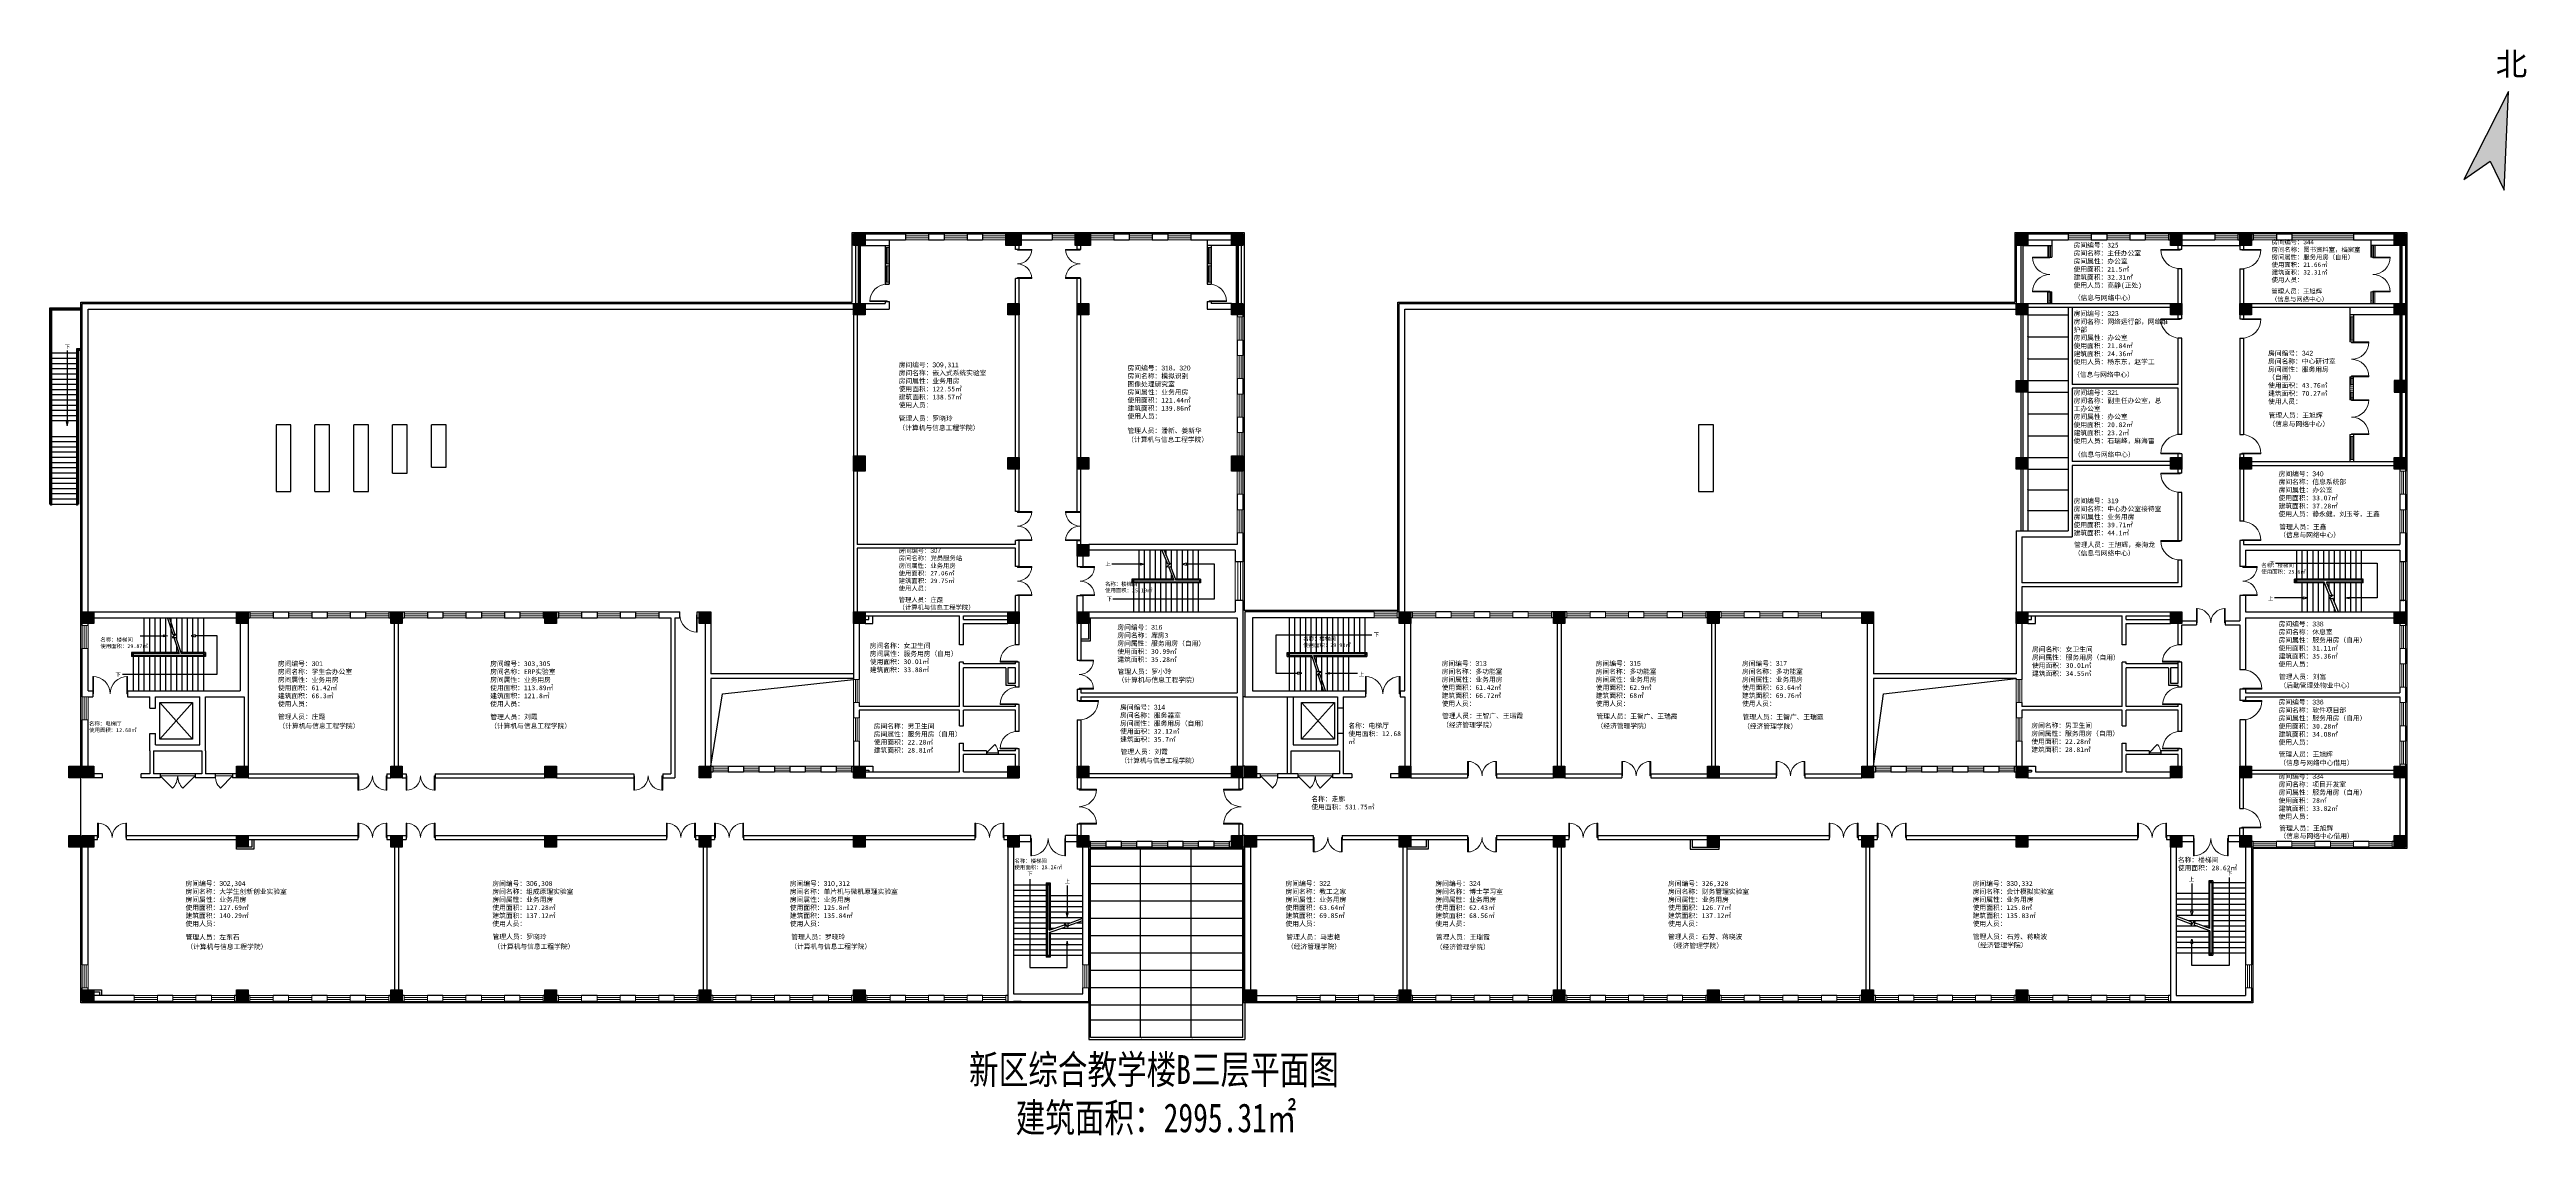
# Model space of a CAD drawing. Header units: millimetres. Extents: x 3623 to 132087, y -3080 to 53237.
import ezdxf

# ---------------------------------------------------------------- set-up
doc = ezdxf.new("R2010")
doc.units = ezdxf.units.MM
doc.header["$LTSCALE"] = 1000
doc.linetypes.add('CONTINOUS', pattern=[0])
for name, color, linetype in [('填充', 7, 'Continuous'), ('墙体', 30, 'Continuous'), ('管理人员', 2, 'Continuous')]:
    doc.layers.add(name, color=color, linetype=linetype)
for name, color, linetype, lineweight in [('墙线', 30, 'Continuous', 30), ('文字', 7, 'Continuous', 30), ('柱子', 150, 'Continuous', 30), ('窗户', 131, 'Continuous', 15), ('窗线', 131, 'Continuous', 15), ('门线', 154, 'CONTINOUS', 15)]:
    doc.layers.add(name, color=color, linetype=linetype, lineweight=lineweight)
doc.styles.add('_TCH_AXIS', font='', dxfattribs={"width": 0.75})
doc.styles.get("Standard").update_dxf_attribs({"font": 'arial.ttf'})
doc.styles.get('_TCH_AXIS').set_extended_font_data('FangSong_GB2312')

msp = doc.modelspace()

# ---------------------------------------------------------------- hatches: boundary and pattern name
h = msp.add_hatch(color=256)
h.dxf.hatch_style = 1
h.paths.add_polyline_path([(131149, 51055), (128845, 46489), (130206, 47447), (130925, 45945)])
at = {"layer": '填充'}
h = msp.add_hatch(color=256, dxfattribs=at)
h.dxf.hatch_style = 1
h.paths.add_polyline_path([(45918, 43671), (45318, 43671), (45318, 43071), (45918, 43071)])
h = msp.add_hatch(color=256, dxfattribs=at)
h.dxf.hatch_style = 1
h.paths.add_polyline_path([(54017, 43671), (53217, 43671), (53217, 43071), (54017, 43071)])
h = msp.add_hatch(color=256, dxfattribs=at)
h.dxf.hatch_style = 1
h.paths.add_polyline_path([(57617, 43671), (56817, 43671), (56817, 43071), (57617, 43071)])
h = msp.add_hatch(color=256, dxfattribs=at)
h.dxf.hatch_style = 1
h.paths.add_polyline_path([(65518, 43671), (64918, 43671), (64918, 43071), (65518, 43071)])
h = msp.add_hatch(color=256, dxfattribs=at)
h.dxf.hatch_style = 1
h.paths.add_polyline_path([(106218, 43671), (105618, 43671), (105618, 43071), (106218, 43071)])
h = msp.add_hatch(color=256, dxfattribs=at)
h.dxf.hatch_style = 1
h.paths.add_polyline_path([(114218, 43671), (113618, 43671), (113618, 43071), (114218, 43071)])
h = msp.add_hatch(color=256, dxfattribs=at)
h.dxf.hatch_style = 1
h.paths.add_polyline_path([(117818, 43671), (117218, 43671), (117218, 43071), (117818, 43071)])
h = msp.add_hatch(color=256, dxfattribs=at)
h.dxf.hatch_style = 1
h.paths.add_polyline_path([(125818, 43671), (125218, 43671), (125218, 43071), (125818, 43071)])
h = msp.add_hatch(color=256, dxfattribs=at)
h.dxf.hatch_style = 1
h.paths.add_polyline_path([(45918, 40071), (45318, 40071), (45318, 39471), (45918, 39471)])
h = msp.add_hatch(color=256, dxfattribs=at)
h.dxf.hatch_style = 1
h.paths.add_polyline_path([(53917, 40071), (53317, 40071), (53317, 39471), (53917, 39471)])
h = msp.add_hatch(color=256, dxfattribs=at)
h.dxf.hatch_style = 1
h.paths.add_polyline_path([(57517, 40071), (56917, 40071), (56917, 39471), (57517, 39471)])
h = msp.add_hatch(color=256, dxfattribs=at)
h.dxf.hatch_style = 1
h.paths.add_polyline_path([(65518, 40071), (64918, 40071), (64918, 39471), (65518, 39471)])
h = msp.add_hatch(color=256, dxfattribs=at)
h.dxf.hatch_style = 1
h.paths.add_polyline_path([(106218, 40071), (105618, 40071), (105618, 39471), (106218, 39471)])
h = msp.add_hatch(color=256, dxfattribs=at)
h.dxf.hatch_style = 1
h.paths.add_polyline_path([(114218, 40071), (113618, 40071), (113618, 39471), (114218, 39471)])
h = msp.add_hatch(color=256, dxfattribs=at)
h.dxf.hatch_style = 1
h.paths.add_polyline_path([(117818, 40071), (117218, 40071), (117218, 39471), (117818, 39471)])
h = msp.add_hatch(color=256, dxfattribs=at)
h.dxf.hatch_style = 1
h.paths.add_polyline_path([(125818, 40071), (125218, 40071), (125218, 39471), (125818, 39471)])
h = msp.add_hatch(color=256, dxfattribs=at)
h.dxf.hatch_style = 1
h.paths.add_polyline_path([(106218, 36071), (105618, 36071), (105618, 35471), (106218, 35471)])
h = msp.add_hatch(color=256, dxfattribs=at)
h.dxf.hatch_style = 1
h.paths.add_polyline_path([(125818, 36071), (125218, 36071), (125218, 35471), (125818, 35471)])
h = msp.add_hatch(color=256, dxfattribs=at)
h.dxf.hatch_style = 1
h.paths.add_polyline_path([(45918, 32171), (45318, 32171), (45318, 31371), (45918, 31371)])
h = msp.add_hatch(color=256, dxfattribs=at)
h.dxf.hatch_style = 1
h.paths.add_polyline_path([(65518, 32171), (64918, 32171), (64918, 31371), (65518, 31371)])
h = msp.add_hatch(color=256, dxfattribs=at)
h.dxf.hatch_style = 1
h.paths.add_polyline_path([(53917, 32071), (53317, 32071), (53317, 31471), (53917, 31471)])
h = msp.add_hatch(color=256, dxfattribs=at)
h.dxf.hatch_style = 1
h.paths.add_polyline_path([(57518, 32071), (56918, 32071), (56918, 31471), (57518, 31471)])
h = msp.add_hatch(color=256, dxfattribs=at)
h.dxf.hatch_style = 1
h.paths.add_polyline_path([(106218, 32071), (105618, 32071), (105618, 31471), (106218, 31471)])
h = msp.add_hatch(color=256, dxfattribs=at)
h.dxf.hatch_style = 1
h.paths.add_polyline_path([(114218, 32071), (113618, 32071), (113618, 31471), (114218, 31471)])
h = msp.add_hatch(color=256, dxfattribs=at)
h.dxf.hatch_style = 1
h.paths.add_polyline_path([(117818, 32071), (117218, 32071), (117218, 31471), (117818, 31471)])
h = msp.add_hatch(color=256, dxfattribs=at)
h.dxf.hatch_style = 1
h.paths.add_polyline_path([(125818, 32071), (125218, 32071), (125218, 31471), (125818, 31471)])
h = msp.add_hatch(color=256, dxfattribs=at)
h.dxf.hatch_style = 1
h.paths.add_polyline_path([(57518, 27571), (56918, 27571), (56918, 26971), (57518, 26971)])
h = msp.add_hatch(color=256, dxfattribs=at)
h.dxf.hatch_style = 1
h.paths.add_polyline_path([(5918, 24071), (5318, 24071), (5318, 23471), (5918, 23471)])
h = msp.add_hatch(color=256, dxfattribs=at)
h.dxf.hatch_style = 1
h.paths.add_polyline_path([(13918, 24071), (13318, 24071), (13318, 23471), (13918, 23471)])
h = msp.add_hatch(color=256, dxfattribs=at)
h.dxf.hatch_style = 1
h.paths.add_polyline_path([(21918, 24071), (21318, 24071), (21318, 23471), (21918, 23471)])
h = msp.add_hatch(color=256, dxfattribs=at)
h.dxf.hatch_style = 1
h.paths.add_polyline_path([(29918, 24071), (29318, 24071), (29318, 23471), (29918, 23471)])
h = msp.add_hatch(color=256, dxfattribs=at)
h.dxf.hatch_style = 1
h.paths.add_polyline_path([(37918, 24071), (37318, 24071), (37318, 23471), (37918, 23471)])
h = msp.add_hatch(color=256, dxfattribs=at)
h.dxf.hatch_style = 1
h.paths.add_polyline_path([(45918, 24071), (45318, 24071), (45318, 23471), (45918, 23471)])
h = msp.add_hatch(color=256, dxfattribs=at)
h.dxf.hatch_style = 1
h.paths.add_polyline_path([(53918, 24071), (53318, 24071), (53318, 23471), (53918, 23471)])
h = msp.add_hatch(color=256, dxfattribs=at)
h.dxf.hatch_style = 1
h.paths.add_polyline_path([(57518, 24071), (56918, 24071), (56918, 23471), (57518, 23471)])
h = msp.add_hatch(color=256, dxfattribs=at)
h.dxf.hatch_style = 1
h.paths.add_polyline_path([(74218, 24071), (73618, 24071), (73618, 23471), (74218, 23471)])
h = msp.add_hatch(color=256, dxfattribs=at)
h.dxf.hatch_style = 1
h.paths.add_polyline_path([(82218, 24071), (81618, 24071), (81618, 23471), (82218, 23471)])
h = msp.add_hatch(color=256, dxfattribs=at)
h.dxf.hatch_style = 1
h.paths.add_polyline_path([(90218, 24071), (89618, 24071), (89618, 23471), (90218, 23471)])
h = msp.add_hatch(color=256, dxfattribs=at)
h.dxf.hatch_style = 1
h.paths.add_polyline_path([(98218, 24071), (97618, 24071), (97618, 23471), (98218, 23471)])
h = msp.add_hatch(color=256, dxfattribs=at)
h.dxf.hatch_style = 1
h.paths.add_polyline_path([(106218, 24071), (105618, 24071), (105618, 23471), (106218, 23471)])
h = msp.add_hatch(color=256, dxfattribs=at)
h.dxf.hatch_style = 1
h.paths.add_polyline_path([(114218, 24071), (113618, 24071), (113618, 23471), (114218, 23471)])
h = msp.add_hatch(color=256, dxfattribs=at)
h.dxf.hatch_style = 1
h.paths.add_polyline_path([(125818, 24071), (125218, 24071), (125218, 23471), (125818, 23471)])
h = msp.add_hatch(color=256, dxfattribs=at)
h.dxf.hatch_style = 1
h.paths.add_polyline_path([(5218, 16071), (4618, 16071), (4618, 15471), (5218, 15471)])
h = msp.add_hatch(color=256, dxfattribs=at)
h.dxf.hatch_style = 1
h.paths.add_polyline_path([(5918, 16071), (5318, 16071), (5318, 15471), (5918, 15471)])
h = msp.add_hatch(color=256, dxfattribs=at)
h.dxf.hatch_style = 1
h.paths.add_polyline_path([(13918, 16071), (13318, 16071), (13318, 15471), (13918, 15471)])
h = msp.add_hatch(color=256, dxfattribs=at)
h.dxf.hatch_style = 1
h.paths.add_polyline_path([(21918, 16071), (21318, 16071), (21318, 15471), (21918, 15471)])
h = msp.add_hatch(color=256, dxfattribs=at)
h.dxf.hatch_style = 1
h.paths.add_polyline_path([(29918, 16071), (29318, 16071), (29318, 15471), (29918, 15471)])
h = msp.add_hatch(color=256, dxfattribs=at)
h.dxf.hatch_style = 1
h.paths.add_polyline_path([(37918, 16071), (37318, 16071), (37318, 15471), (37918, 15471)])
h = msp.add_hatch(color=256, dxfattribs=at)
h.dxf.hatch_style = 1
h.paths.add_polyline_path([(45918, 16071), (45318, 16071), (45318, 15471), (45918, 15471)])
h = msp.add_hatch(color=256, dxfattribs=at)
h.dxf.hatch_style = 1
h.paths.add_polyline_path([(53918, 16071), (53318, 16071), (53318, 15471), (53918, 15471)])
h = msp.add_hatch(color=256, dxfattribs=at)
h.dxf.hatch_style = 1
h.paths.add_polyline_path([(57518, 16071), (56918, 16071), (56918, 15471), (57518, 15471)])
h = msp.add_hatch(color=256, dxfattribs=at)
h.dxf.hatch_style = 1
h.paths.add_polyline_path([(65518, 16071), (64918, 16071), (64918, 15471), (65518, 15471)])
h = msp.add_hatch(color=256, dxfattribs=at)
h.dxf.hatch_style = 1
h.paths.add_polyline_path([(66218, 16071), (65618, 16071), (65618, 15471), (66218, 15471)])
h = msp.add_hatch(color=256, dxfattribs=at)
h.dxf.hatch_style = 1
h.paths.add_polyline_path([(74218, 16071), (73618, 16071), (73618, 15471), (74218, 15471)])
h = msp.add_hatch(color=256, dxfattribs=at)
h.dxf.hatch_style = 1
h.paths.add_polyline_path([(82218, 16071), (81618, 16071), (81618, 15471), (82218, 15471)])
h = msp.add_hatch(color=256, dxfattribs=at)
h.dxf.hatch_style = 1
h.paths.add_polyline_path([(90218, 16071), (89618, 16071), (89618, 15471), (90218, 15471)])
h = msp.add_hatch(color=256, dxfattribs=at)
h.dxf.hatch_style = 1
h.paths.add_polyline_path([(98218, 16071), (97618, 16071), (97618, 15471), (98218, 15471)])
h = msp.add_hatch(color=256, dxfattribs=at)
h.dxf.hatch_style = 1
h.paths.add_polyline_path([(106218, 16071), (105618, 16071), (105618, 15471), (106218, 15471)])
h = msp.add_hatch(color=256, dxfattribs=at)
h.dxf.hatch_style = 1
h.paths.add_polyline_path([(114218, 16071), (113618, 16071), (113618, 15471), (114218, 15471)])
h = msp.add_hatch(color=256, dxfattribs=at)
h.dxf.hatch_style = 1
h.paths.add_polyline_path([(117818, 16071), (117218, 16071), (117218, 15471), (117818, 15471)])
h = msp.add_hatch(color=256, dxfattribs=at)
h.dxf.hatch_style = 1
h.paths.add_polyline_path([(125818, 16071), (125218, 16071), (125218, 15471), (125818, 15471)])
h = msp.add_hatch(color=256, dxfattribs=at)
h.dxf.hatch_style = 1
h.paths.add_polyline_path([(5218, 12471), (4618, 12471), (4618, 11871), (5218, 11871)])
h = msp.add_hatch(color=256, dxfattribs=at)
h.dxf.hatch_style = 1
h.paths.add_polyline_path([(5918, 12471), (5318, 12471), (5318, 11871), (5918, 11871)])
h = msp.add_hatch(color=256, dxfattribs=at)
h.dxf.hatch_style = 1
h.paths.add_polyline_path([(13918, 12471), (13318, 12471), (13318, 11871), (13918, 11871)])
h = msp.add_hatch(color=256, dxfattribs=at)
h.dxf.hatch_style = 1
h.paths.add_polyline_path([(21918, 12471), (21318, 12471), (21318, 11871), (21918, 11871)])
h = msp.add_hatch(color=256, dxfattribs=at)
h.dxf.hatch_style = 1
h.paths.add_polyline_path([(29918, 12471), (29318, 12471), (29318, 11871), (29918, 11871)])
h = msp.add_hatch(color=256, dxfattribs=at)
h.dxf.hatch_style = 1
h.paths.add_polyline_path([(37918, 12471), (37318, 12471), (37318, 11871), (37918, 11871)])
h = msp.add_hatch(color=256, dxfattribs=at)
h.dxf.hatch_style = 1
h.paths.add_polyline_path([(45918, 12471), (45318, 12471), (45318, 11871), (45918, 11871)])
h = msp.add_hatch(color=256, dxfattribs=at)
h.dxf.hatch_style = 1
h.paths.add_polyline_path([(53918, 12471), (53318, 12471), (53318, 11871), (53918, 11871)])
h = msp.add_hatch(color=256, dxfattribs=at)
h.dxf.hatch_style = 1
h.paths.add_polyline_path([(57518, 12471), (56918, 12471), (56918, 11871), (57518, 11871)])
h = msp.add_hatch(color=256, dxfattribs=at)
h.dxf.hatch_style = 1
h.paths.add_polyline_path([(65518, 12471), (64918, 12471), (64918, 11871), (65518, 11871)])
h = msp.add_hatch(color=256, dxfattribs=at)
h.dxf.hatch_style = 1
h.paths.add_polyline_path([(66218, 12471), (65618, 12471), (65618, 11871), (66218, 11871)])
h = msp.add_hatch(color=256, dxfattribs=at)
h.dxf.hatch_style = 1
h.paths.add_polyline_path([(74218, 12471), (73618, 12471), (73618, 11871), (74218, 11871)])
h = msp.add_hatch(color=256, dxfattribs=at)
h.dxf.hatch_style = 1
h.paths.add_polyline_path([(82218, 12471), (81618, 12471), (81618, 11871), (82218, 11871)])
h = msp.add_hatch(color=256, dxfattribs=at)
h.dxf.hatch_style = 1
h.paths.add_polyline_path([(90218, 12471), (89618, 12471), (89618, 11871), (90218, 11871)])
h = msp.add_hatch(color=256, dxfattribs=at)
h.dxf.hatch_style = 1
h.paths.add_polyline_path([(98218, 12471), (97618, 12471), (97618, 11871), (98218, 11871)])
h = msp.add_hatch(color=256, dxfattribs=at)
h.dxf.hatch_style = 1
h.paths.add_polyline_path([(106218, 12471), (105618, 12471), (105618, 11871), (106218, 11871)])
h = msp.add_hatch(color=256, dxfattribs=at)
h.dxf.hatch_style = 1
h.paths.add_polyline_path([(114218, 12471), (113618, 12471), (113618, 11871), (114218, 11871)])
h = msp.add_hatch(color=256, dxfattribs=at)
h.dxf.hatch_style = 1
h.paths.add_polyline_path([(117818, 12471), (117218, 12471), (117218, 11871), (117818, 11871)])
h = msp.add_hatch(color=256, dxfattribs=at)
h.dxf.hatch_style = 1
h.paths.add_polyline_path([(125818, 12471), (125218, 12471), (125218, 11871), (125818, 11871)])
h = msp.add_hatch(color=256, dxfattribs=at)
h.dxf.hatch_style = 1
h.paths.add_polyline_path([(5918, 4471), (5318, 4471), (5318, 3871), (5918, 3871)])
h = msp.add_hatch(color=256, dxfattribs=at)
h.dxf.hatch_style = 1
h.paths.add_polyline_path([(13918, 4471), (13318, 4471), (13318, 3871), (13918, 3871)])
h = msp.add_hatch(color=256, dxfattribs=at)
h.dxf.hatch_style = 1
h.paths.add_polyline_path([(21918, 4471), (21318, 4471), (21318, 3871), (21918, 3871)])
h = msp.add_hatch(color=256, dxfattribs=at)
h.dxf.hatch_style = 1
h.paths.add_polyline_path([(29918, 4471), (29318, 4471), (29318, 3871), (29918, 3871)])
h = msp.add_hatch(color=256, dxfattribs=at)
h.dxf.hatch_style = 1
h.paths.add_polyline_path([(37918, 4471), (37318, 4471), (37318, 3871), (37918, 3871)])
h = msp.add_hatch(color=256, dxfattribs=at)
h.dxf.hatch_style = 1
h.paths.add_polyline_path([(45918, 4471), (45318, 4471), (45318, 3871), (45918, 3871)])
h = msp.add_hatch(color=256, dxfattribs=at)
h.dxf.hatch_style = 1
h.paths.add_polyline_path([(66218, 4471), (65618, 4471), (65618, 3871), (66218, 3871)])
h = msp.add_hatch(color=256, dxfattribs=at)
h.dxf.hatch_style = 1
h.paths.add_polyline_path([(74218, 4471), (73618, 4471), (73618, 3871), (74218, 3871)])
h = msp.add_hatch(color=256, dxfattribs=at)
h.dxf.hatch_style = 1
h.paths.add_polyline_path([(82218, 4471), (81618, 4471), (81618, 3871), (82218, 3871)])
h = msp.add_hatch(color=256, dxfattribs=at)
h.dxf.hatch_style = 1
h.paths.add_polyline_path([(90218, 4471), (89618, 4471), (89618, 3871), (90218, 3871)])
h = msp.add_hatch(color=256, dxfattribs=at)
h.dxf.hatch_style = 1
h.paths.add_polyline_path([(98218, 4471), (97618, 4471), (97618, 3871), (98218, 3871)])
h = msp.add_hatch(color=256, dxfattribs=at)
h.dxf.hatch_style = 1
h.paths.add_polyline_path([(106218, 4471), (105618, 4471), (105618, 3871), (106218, 3871)])

# ---------------------------------------------------------------- linework, layer by layer
for p, q in [((131149, 51055), (128845, 46489)), ((130925, 45945), (131149, 51055)), ((128845, 46489), (130206, 47447)), ((130206, 47447), (130925, 45945))]:
    msp.add_line(p, q)
at = {"layer": '墙体'}
for p, q in [((5248, 39821), (3623, 39821)), ((3623, 39821), (3623, 29666)), ((5248, 39771), (3673, 39771)), ((3673, 39771), (3673, 29616)), ((5248, 39721), (3723, 39721)), ((3723, 39721), (3723, 29616)), ((3723, 37500), (5023, 37500)), ((4536, 37635), (4536, 33929)), ((5023, 37721), (5023, 29616)), ((5318, 37721), (5023, 37721)), ((5073, 37671), (5073, 29616)), ((5318, 37671), (5073, 37671)), ((5123, 37621), (5123, 29666)), ((5318, 37621), (5123, 37621)), ((3723, 37230), (5023, 37230)), ((3723, 37230), (5023, 37230)), ((3723, 36960), (5023, 36960)), ((3723, 36690), (5023, 36690)), ((3723, 36420), (5023, 36420)), ((3723, 36150), (5023, 36150)), ((3723, 36150), (5023, 36150)), ((3723, 35880), (5023, 35880)), ((3723, 35610), (5023, 35610)), ((3723, 35340), (5023, 35340)), ((3723, 35070), (5023, 35070)), ((3723, 35070), (5023, 35070)), ((3723, 34800), (5023, 34800)), ((3723, 34530), (5023, 34530)), ((3723, 34260), (5023, 34260)), ((3723, 33990), (5023, 33990)), ((4486, 33929), (4586, 33929)), ((4486, 33929), (4536, 33720)), ((4536, 33720), (4586, 33929)), ((15368, 33771), (15368, 30321)), ((16133, 33771), (15368, 33771)), ((16133, 30321), (16133, 33771)), ((17383, 30321), (17383, 33771)), ((18148, 33771), (17383, 33771)), ((18148, 30321), (18148, 33771)), ((19398, 30321), (19398, 33771)), ((20163, 33771), (19398, 33771)), ((20163, 30321), (20163, 33771)), ((21413, 31271), (21413, 33771)), ((22178, 33771), (21413, 33771)), ((22178, 31271), (22178, 33771)), ((23428, 31571), (23428, 33771)), ((24193, 33771), (23428, 33771)), ((24193, 31571), (24193, 33771)), ((89918, 33771), (89153, 33771)), ((89153, 33771), (89153, 30321)), ((89918, 30321), (89918, 33771)), ((3723, 33176), (5023, 33176)), ((3723, 32906), (5023, 32906)), ((3723, 32636), (5023, 32636)), ((3723, 32366), (5023, 32366)), ((3723, 32096), (5023, 32096)), ((3723, 32096), (5023, 32096)), ((3723, 31826), (5023, 31826)), ((3723, 31556), (5023, 31556)), ((3723, 31286), (5023, 31286)), ((3723, 31016), (5023, 31016)), ((3723, 31016), (5023, 31016)), ((21413, 31271), (22178, 31271)), ((23428, 31571), (24193, 31571)), ((3673, 29666), (3623, 29666)), ((3723, 29616), (3673, 29616)), ((3723, 30746), (5023, 30746)), ((3723, 30476), (5023, 30476)), ((3723, 30206), (5023, 30206)), ((3723, 29936), (5023, 29936)), ((3723, 29666), (5023, 29666)), ((5073, 29616), (5023, 29616)), ((5123, 29666), (5073, 29666)), ((15368, 30321), (16133, 30321)), ((17383, 30321), (18148, 30321)), ((19398, 30321), (20163, 30321)), ((89153, 30321), (89918, 30321)), ((60138, 25771), (60138, 27271)), ((60418, 25721), (60418, 27271)), ((60418, 25771), (60418, 27271)), ((60698, 25771), (60698, 27271)), ((60978, 25771), (60978, 27271)), ((61258, 25771), (61258, 27271)), ((61258, 25771), (61258, 27271)), ((61318, 27271), (61597, 26570)), ((61427, 27271), (61701, 26585)), ((61538, 26995), (61538, 27271)), ((61818, 26291), (61818, 27271)), ((62098, 25771), (62098, 27271)), ((62098, 25771), (62098, 27271)), ((62378, 25771), (62378, 27271)), ((62658, 25771), (62658, 27271)), ((62938, 25771), (62938, 27271)), ((63218, 25721), (63218, 27271)), ((120159, 27271), (120159, 25571)), ((120439, 27271), (120439, 25771)), ((120719, 27271), (120719, 25771)), ((120999, 27271), (120999, 25771)), ((121279, 27271), (121279, 25771)), ((121559, 27271), (121559, 25771)), ((121559, 27271), (121559, 25771)), ((121839, 27271), (121839, 25771)), ((122119, 27271), (122119, 25771)), ((122399, 27271), (122399, 25771)), ((122399, 27271), (122399, 25771)), ((122679, 27271), (122679, 25771)), ((122959, 27271), (122959, 25771)), ((123239, 27271), (123239, 25771)), ((123519, 27271), (123519, 25721)), ((60202, 26549), (58724, 26549)), ((61915, 25771), (59758, 25771)), ((59758, 25771), (59758, 25571)), ((61935, 25721), (59758, 25721)), ((59858, 25721), (59758, 25721)), ((59808, 25721), (59808, 25621)), ((59858, 24071), (59858, 25771)), ((60202, 26599), (60202, 26499)), ((60202, 26599), (60410, 26549)), ((60410, 26549), (60202, 26499)), ((61538, 25771), (61538, 26719)), ((61775, 26596), (61562, 26412)), ((61562, 26412), (61764, 26425)), ((61597, 26570), (61775, 26596)), ((61657, 26418), (61935, 25721)), ((61764, 26425), (62045, 25721)), ((61818, 25771), (61818, 26015)), ((63318, 25771), (62025, 25771)), ((63268, 25721), (62045, 25721)), ((62584, 26599), (62376, 26549)), ((62376, 26549), (62584, 26499)), ((62584, 26599), (62584, 26499)), ((64041, 26549), (62584, 26549)), ((62584, 26549), (62584, 26499)), ((63268, 25721), (63268, 25621)), ((63318, 25771), (63318, 25571)), ((64041, 24746), (64041, 26549)), ((119068, 26596), (124342, 26596)), ((123619, 25771), (120059, 25771)), ((120059, 25571), (120059, 25771)), ((123569, 25721), (120059, 25721)), ((120109, 25621), (120109, 25721)), ((123569, 25621), (123569, 25721)), ((123619, 25571), (123619, 25771)), ((124342, 26596), (124342, 24793)), ((58767, 24746), (64041, 24746)), ((63268, 25621), (59758, 25621)), ((63318, 25571), (59758, 25571)), ((60138, 24071), (60138, 25571)), ((60418, 24071), (60418, 25571)), ((60418, 24071), (60418, 25571)), ((60698, 24071), (60698, 25571)), ((60978, 24071), (60978, 25571)), ((61258, 24071), (61258, 25571)), ((61258, 24071), (61258, 25571)), ((61538, 24071), (61538, 25571)), ((61818, 24071), (61818, 25571)), ((62098, 24071), (62098, 25571)), ((62098, 24071), (62098, 25571)), ((62378, 24071), (62378, 25571)), ((62658, 24071), (62658, 25571)), ((62938, 24071), (62938, 25571)), ((63218, 24071), (63218, 25621)), ((120503, 24793), (119025, 24793)), ((121588, 25621), (120059, 25621)), ((120159, 25621), (120059, 25621)), ((121608, 25571), (120059, 25571)), ((120439, 25571), (120439, 24071)), ((120503, 24743), (120503, 24843)), ((120711, 24793), (120503, 24843)), ((120503, 24743), (120711, 24793)), ((120719, 25621), (120719, 24071)), ((120719, 25571), (120719, 24071)), ((120999, 25571), (120999, 24071)), ((121279, 25571), (121279, 24071)), ((121559, 25571), (121559, 24071)), ((121559, 25571), (121559, 24071)), ((121870, 24918), (121588, 25621)), ((123569, 25621), (121713, 25621)), ((121988, 24934), (121713, 25621)), ((123619, 25571), (121733, 25571)), ((121839, 25571), (121839, 25307)), ((121839, 24996), (121839, 24071)), ((122068, 24945), (121839, 24760)), ((121839, 24760), (122049, 24781)), ((121870, 24918), (122068, 24945)), ((122208, 24071), (121929, 24769)), ((122333, 24071), (122049, 24781)), ((122119, 25571), (122119, 24607)), ((122399, 25571), (122399, 24071)), ((122399, 25571), (122399, 24071)), ((122677, 24793), (122885, 24843)), ((122885, 24743), (122677, 24793)), ((122679, 25571), (122679, 24071)), ((122885, 24793), (122885, 24843)), ((122885, 24743), (122885, 24843)), ((124342, 24793), (122885, 24793)), ((122959, 25571), (122959, 24071)), ((123239, 25571), (123239, 24071)), ((123519, 25621), (123519, 24071)), ((8538, 21959), (8538, 23747)), ((8818, 21959), (8818, 23747)), ((9098, 21959), (9098, 23747)), ((9098, 21959), (9098, 23747)), ((9378, 21959), (9378, 23747)), ((9658, 21959), (9658, 23747)), ((9740, 23747), (10019, 22904)), ((9843, 23747), (10123, 22904)), ((9938, 21959), (9938, 23747)), ((10218, 22644), (10218, 23747)), ((10218, 22616), (10218, 23747)), ((10498, 21959), (10498, 23747)), ((10778, 21959), (10778, 23747)), ((11058, 21959), (11058, 23747)), ((11338, 21959), (11338, 23747)), ((11618, 19971), (11618, 23747)), ((67918, 23747), (67918, 19971)), ((68198, 23747), (68198, 21959)), ((68478, 23747), (68478, 21959)), ((68758, 23747), (68758, 21959)), ((69038, 23747), (69038, 21959)), ((69318, 23747), (69318, 21959)), ((69318, 23747), (69318, 21959)), ((69598, 23747), (69598, 21959)), ((69878, 23747), (69878, 21959)), ((70158, 23747), (70158, 21959)), ((70438, 23747), (70438, 21959)), ((70438, 23747), (70438, 21959)), ((70718, 23747), (70718, 21959)), ((70998, 23747), (70998, 21959)), ((71278, 23747), (71278, 21959)), ((71558, 23747), (71558, 21959)), ((71838, 23747), (71838, 21809)), ((122119, 24296), (122119, 24071)), ((10332, 21959), (7878, 21959)), ((7878, 21959), (7878, 21759)), ((10349, 21909), (7928, 21909)), ((7928, 21909), (7928, 21809)), ((7978, 21809), (7978, 21909)), ((8316, 22832), (9533, 22832)), ((9533, 22882), (9533, 22782)), ((9533, 22882), (9741, 22832)), ((9741, 22832), (9533, 22782)), ((10192, 22904), (9981, 22749)), ((9981, 22749), (10174, 22749)), ((10019, 22904), (10192, 22904)), ((10071, 22749), (10349, 21909)), ((10174, 22749), (10452, 21909)), ((10218, 21959), (10218, 22305)), ((10218, 21959), (10218, 22305)), ((11718, 21959), (10435, 21959)), ((11668, 21909), (10452, 21909)), ((11170, 22877), (10961, 22827)), ((10961, 22827), (11170, 22777)), ((11170, 22877), (11170, 22777)), ((12312, 22827), (11170, 22827)), ((11170, 22827), (11170, 22777)), ((11668, 21909), (11668, 21809)), ((11718, 21959), (11718, 21759)), ((12312, 20845), (12312, 22827)), ((72202, 22873), (67223, 22873)), ((67223, 22873), (67223, 20891)), ((67818, 21959), (69038, 21959)), ((67818, 21759), (67818, 21959)), ((67868, 21909), (71888, 21909)), ((67868, 21809), (67868, 21909)), ((67918, 21959), (71558, 21959)), ((69318, 21959), (71938, 21959)), ((71888, 21909), (71888, 21809)), ((71938, 21959), (71938, 21759)), ((7410, 20845), (12312, 20845)), ((10218, 21759), (7878, 21759)), ((11668, 21809), (7928, 21809)), ((7978, 19971), (7978, 21759)), ((11618, 21759), (7978, 21759)), ((8258, 19971), (8258, 21759)), ((8538, 19971), (8538, 21759)), ((8818, 19971), (8818, 21759)), ((9098, 19971), (9098, 21759)), ((9098, 19971), (9098, 21759)), ((9378, 19971), (9378, 21759)), ((9658, 19971), (9658, 21759)), ((9938, 19971), (9938, 21759)), ((10218, 19971), (10218, 21759)), ((10218, 19971), (10218, 21759)), ((10498, 19971), (10498, 21759)), ((11718, 21759), (10498, 21759)), ((10778, 19971), (10778, 21759)), ((11058, 19971), (11058, 21759)), ((11338, 19971), (11338, 21759)), ((67223, 20891), (68366, 20891)), ((67818, 21759), (69100, 21759)), ((67868, 21809), (69084, 21809)), ((68198, 21759), (68198, 19971)), ((68366, 20891), (68366, 20941)), ((68366, 20841), (68366, 20941)), ((68574, 20891), (68366, 20941)), ((68366, 20841), (68574, 20891)), ((68478, 21759), (68478, 19971)), ((68758, 21759), (68758, 19971)), ((69038, 21759), (69038, 19971)), ((69362, 20969), (69084, 21809)), ((69187, 21809), (71888, 21809)), ((69465, 20969), (69187, 21809)), ((69203, 21759), (71938, 21759)), ((69318, 21759), (69318, 21414)), ((69318, 21759), (69318, 21414)), ((69318, 21102), (69318, 19971)), ((69318, 21074), (69318, 19971)), ((69343, 20814), (69555, 20969)), ((69516, 20814), (69343, 20814)), ((69555, 20969), (69361, 20970)), ((69692, 19971), (69413, 20814)), ((69795, 19971), (69516, 20814)), ((69598, 21759), (69598, 19971)), ((69795, 20886), (70003, 20936)), ((70003, 20836), (69795, 20886)), ((69878, 21759), (69878, 19971)), ((70003, 20836), (70003, 20936)), ((71451, 20886), (70003, 20886)), ((70158, 21759), (70158, 19971)), ((70438, 21759), (70438, 19971)), ((70438, 21759), (70438, 19971)), ((70718, 21759), (70718, 19971)), ((70998, 21759), (70998, 19971)), ((116665, 10303), (116665, 5730)), ((53618, 9921), (55518, 9921)), ((53618, 9641), (55318, 9641)), ((53618, 9361), (55318, 9361)), ((53618, 9071), (55318, 9071)), ((54470, 10203), (54470, 5630)), ((55318, 10021), (55318, 6171)), ((55318, 10021), (55518, 10021)), ((55368, 9971), (55368, 6221)), ((55368, 9971), (55468, 9971)), ((55468, 7558), (55468, 9971)), ((55518, 10021), (55518, 7576)), ((55518, 9361), (57218, 9361)), ((55518, 9071), (57218, 9071)), ((56406, 9878), (56406, 8451)), ((115618, 9461), (113918, 9461)), ((115618, 9171), (113918, 9171)), ((114729, 9978), (114729, 8551)), ((115618, 10121), (115618, 7676)), ((115818, 10121), (115618, 10121)), ((117518, 10021), (115618, 10021)), ((115768, 10071), (115668, 10071)), ((115668, 7658), (115668, 10071)), ((115768, 10071), (115768, 6321)), ((115818, 10121), (115818, 6271)), ((117518, 9741), (115818, 9741)), ((117518, 9461), (115818, 9461)), ((117518, 9171), (115818, 9171)), ((53618, 8791), (55318, 8791)), ((53618, 8511), (55318, 8511)), ((53618, 8231), (55318, 8231)), ((53618, 8231), (55318, 8231)), ((53618, 7951), (55318, 7951)), ((55468, 7558), (56265, 7844)), ((55468, 7440), (56276, 7729)), ((55518, 8791), (57218, 8791)), ((55518, 8511), (57218, 8511)), ((55518, 8231), (57218, 8231)), ((55518, 8231), (57218, 8231)), ((55518, 7951), (56566, 7951)), ((56431, 7721), (56255, 7951)), ((56255, 7951), (56276, 7729)), ((56356, 8451), (56456, 8451)), ((56356, 8451), (56406, 8243)), ((56406, 8243), (56456, 8451)), ((56431, 7903), (57218, 8185)), ((56431, 7785), (57218, 8067)), ((56431, 7903), (56431, 7721)), ((56895, 7951), (57218, 7951)), ((115618, 8891), (113918, 8891)), ((115618, 8611), (113918, 8611)), ((115618, 8331), (113918, 8331)), ((115618, 8331), (113918, 8331)), ((114704, 8003), (113918, 8285)), ((114704, 7885), (113918, 8167)), ((115021, 7771), (113918, 7771)), ((115618, 8051), (114570, 8051)), ((114779, 8551), (114679, 8551)), ((114729, 8343), (114679, 8551)), ((114704, 7821), (114880, 8051)), ((114704, 8003), (114704, 7821)), ((114779, 8551), (114729, 8343)), ((114880, 8051), (114859, 7829)), ((115668, 7540), (114859, 7829)), ((115668, 7658), (114870, 7944)), ((115618, 7771), (115351, 7771)), ((117518, 8891), (115818, 8891)), ((117518, 8611), (115818, 8611)), ((117518, 8331), (115818, 8331)), ((117518, 8331), (115818, 8331)), ((117518, 8051), (115818, 8051)), ((117518, 7771), (115818, 7771)), ((53618, 7671), (55318, 7671)), ((53618, 7391), (55318, 7391)), ((53618, 7391), (55318, 7391)), ((53618, 7111), (55318, 7111)), ((53618, 6831), (55318, 6831)), ((53618, 6551), (55318, 6551)), ((55468, 7440), (55468, 6221)), ((55518, 7671), (55784, 7671)), ((55518, 7458), (55518, 6171)), ((55518, 7391), (57218, 7391)), ((55518, 7391), (57218, 7391)), ((55518, 7111), (57218, 7111)), ((55518, 6831), (57218, 6831)), ((55518, 6551), (57218, 6551)), ((56114, 7671), (57218, 7671)), ((56406, 6992), (56356, 6784)), ((56456, 6784), (56356, 6784)), ((56456, 6784), (56406, 6992)), ((56406, 5630), (56406, 6784)), ((115618, 7491), (113918, 7491)), ((115618, 7491), (113918, 7491)), ((115618, 7211), (113918, 7211)), ((115618, 6931), (113918, 6931)), ((115618, 6651), (113918, 6651)), ((114680, 6884), (114730, 7092)), ((114680, 6884), (114780, 6884)), ((114730, 7092), (114780, 6884)), ((114730, 5730), (114730, 6884)), ((115618, 7558), (115618, 6271)), ((115668, 7540), (115668, 6321)), ((117518, 7491), (115818, 7491)), ((117518, 7491), (115818, 7491)), ((117518, 7211), (115818, 7211)), ((117518, 6931), (115818, 6931)), ((117518, 6651), (115818, 6651)), ((53618, 6271), (55318, 6271)), ((54470, 5630), (56406, 5630)), ((55518, 6171), (55318, 6171)), ((55368, 6271), (55468, 6271)), ((55468, 6221), (55368, 6221)), ((55518, 6271), (57218, 6271)), ((115618, 6371), (113918, 6371)), ((116665, 5730), (114730, 5730)), ((115618, 6271), (115818, 6271)), ((115768, 6371), (115668, 6371)), ((115668, 6321), (115768, 6321)), ((117518, 6371), (115818, 6371))]:
    msp.add_line(p, q, dxfattribs=at)
at = {"layer": '墙线'}
for p, q in [((45248, 43741), (65588, 43741)), ((45248, 40141), (45248, 43741)), ((65588, 43741), (65588, 24141)), ((105548, 43741), (125888, 43741)), ((105548, 43741), (105548, 40141)), ((125888, 43741), (125888, 11801)), ((45318, 43671), (48017, 43671)), ((45418, 43071), (45418, 40071)), ((45568, 43071), (45568, 40071)), ((45618, 43071), (45618, 40071)), ((45668, 43071), (45668, 40071)), ((45668, 43071), (47168, 43071)), ((45918, 43371), (48017, 43371)), ((46968, 43071), (46968, 41071)), ((47168, 43371), (47168, 41071)), ((48017, 43671), (48017, 43371)), ((49217, 43671), (50017, 43671)), ((49217, 43671), (49217, 43371)), ((49217, 43371), (50017, 43371)), ((50017, 43671), (50017, 43371)), ((51217, 43671), (52017, 43671)), ((51217, 43671), (51217, 43371)), ((51217, 43371), (52017, 43371)), ((52017, 43671), (52017, 43371)), ((53217, 43671), (55618, 43671)), ((53217, 43671), (53217, 43371)), ((53717, 42871), (53717, 43071)), ((53917, 42871), (53717, 42871)), ((53917, 42871), (53917, 43071)), ((54017, 43371), (55618, 43371)), ((55618, 43671), (55618, 43371)), ((56817, 43671), (57617, 43671)), ((56818, 43671), (56818, 43371)), ((56918, 42871), (56918, 43071)), ((57118, 42871), (56918, 42871)), ((57118, 42871), (57118, 43071)), ((57617, 43671), (57617, 43371)), ((58817, 43671), (58817, 43371)), ((58818, 43671), (59618, 43671)), ((58818, 43371), (59618, 43371)), ((59618, 43671), (59618, 43371)), ((60818, 43671), (61618, 43671)), ((60818, 43671), (60818, 43371)), ((60818, 43371), (61618, 43371)), ((61618, 43671), (61618, 43371)), ((62818, 43671), (65518, 43671)), ((62818, 43671), (62818, 43371)), ((62818, 43371), (64918, 43371)), ((63668, 43371), (63668, 41071)), ((65168, 43071), (63668, 43071)), ((63868, 43071), (63868, 41071)), ((65168, 43071), (65168, 40071)), ((65218, 43071), (65218, 40071)), ((65268, 43071), (65268, 40071)), ((65418, 43071), (65418, 40071)), ((105618, 43671), (108317, 43671)), ((105618, 43071), (105618, 40071)), ((105868, 43071), (105868, 40071)), ((105968, 43071), (105968, 40071)), ((105968, 43071), (107468, 43071)), ((106218, 43371), (108317, 43371)), ((107268, 43071), (107268, 42471)), ((107268, 42471), (107468, 42471)), ((107468, 43371), (107468, 42471)), ((108317, 43671), (108317, 43371)), ((109517, 43671), (110317, 43671)), ((109517, 43671), (109517, 43371)), ((109517, 43371), (110317, 43371)), ((110317, 43671), (110317, 43371)), ((111517, 43671), (112317, 43671)), ((111517, 43671), (111517, 43371)), ((111517, 43371), (112317, 43371)), ((112317, 43671), (112317, 43371)), ((113517, 43671), (115918, 43671)), ((113517, 43671), (113517, 43371)), ((113517, 43371), (113617, 43371)), ((114018, 42871), (114018, 43071)), ((114218, 42871), (114018, 42871)), ((114217, 43371), (115918, 43371)), ((114218, 42871), (114218, 43071)), ((114218, 43071), (117218, 43071)), ((115918, 43671), (115918, 43371)), ((117118, 43671), (117918, 43671)), ((117118, 43671), (117118, 43371)), ((117118, 43371), (117218, 43371)), ((117218, 43071), (117218, 42871)), ((117218, 42871), (117418, 42871)), ((117418, 43071), (117418, 42871)), ((117418, 43071), (117418, 42871)), ((117818, 43371), (117918, 43371)), ((117918, 43671), (117918, 43371)), ((119118, 43671), (119918, 43671)), ((119118, 43671), (119118, 43371)), ((119118, 43371), (119918, 43371)), ((119918, 43671), (119918, 43371)), ((123118, 43671), (125218, 43671)), ((123118, 43671), (123118, 43371)), ((123118, 43371), (125218, 43371)), ((124018, 43371), (124018, 42471)), ((125518, 43071), (124018, 43071)), ((124218, 43071), (124218, 42471)), ((125518, 43071), (125518, 40071)), ((125568, 43071), (125568, 40071)), ((125618, 43071), (125618, 40071)), ((125818, 43071), (125818, 32071)), ((53717, 40071), (53717, 41371)), ((53917, 41371), (53717, 41371)), ((53917, 40071), (53917, 41371)), ((57118, 41371), (56918, 41371)), ((56918, 40071), (56918, 41371)), ((57118, 40071), (57118, 41371)), ((114018, 40071), (114018, 41871)), ((114218, 41871), (114018, 41871)), ((114218, 40071), (114218, 41871)), ((117218, 41871), (117418, 41871)), ((117218, 41871), (117218, 40071)), ((117418, 41871), (117418, 40071)), ((117418, 41871), (117418, 40071)), ((5248, 3801), (5248, 40141)), ((5248, 40141), (45248, 40141)), ((5318, 23371), (5318, 40071)), ((5318, 40071), (45318, 40071)), ((45918, 40071), (46968, 40071)), ((46968, 41071), (47168, 41071)), ((46968, 40171), (47168, 40171)), ((46968, 40171), (46968, 40071)), ((47168, 40171), (47168, 39771)), ((63668, 41071), (63868, 41071)), ((63668, 40171), (63868, 40171)), ((63668, 40171), (63668, 39771)), ((63868, 40171), (63868, 40071)), ((64918, 40071), (63868, 40071)), ((65518, 40071), (65518, 39371)), ((73548, 40141), (105548, 40141)), ((73548, 24141), (73548, 40141)), ((73618, 24071), (73618, 40071)), ((73618, 40071), (105618, 40071)), ((106218, 40071), (113617, 40071)), ((106218, 39871), (113617, 39871)), ((107268, 40071), (107268, 40671)), ((107268, 40671), (107468, 40671)), ((107468, 40071), (107268, 40071)), ((107468, 40071), (107468, 40671)), ((108318, 39871), (108318, 28271)), ((108518, 39871), (108518, 35871)), ((117818, 40071), (125518, 40071)), ((117818, 39871), (125218, 39871)), ((122918, 39871), (122918, 38071)), ((124018, 40071), (124218, 40071)), ((5618, 24071), (5618, 39771)), ((5618, 39771), (45318, 39771)), ((45318, 39771), (45318, 20571)), ((45518, 39471), (45518, 32171)), ((45918, 39771), (47168, 39771)), ((53717, 32071), (53717, 39471)), ((53917, 32071), (53917, 39471)), ((56918, 32071), (56918, 39471)), ((57118, 32071), (57118, 39471)), ((63668, 39771), (64918, 39771)), ((65218, 39471), (65218, 39371)), ((73918, 24071), (73918, 39771)), ((73918, 39771), (105618, 39771)), ((105868, 39471), (105868, 36071)), ((105968, 39471), (105968, 36071)), ((106218, 39471), (106218, 36071)), ((106218, 39471), (108318, 39471)), ((114018, 39271), (114018, 39471)), ((114218, 39271), (114018, 39271)), ((114218, 39271), (114218, 39471)), ((117218, 39471), (117218, 39271)), ((117218, 39271), (117418, 39271)), ((117418, 39471), (117418, 39271)), ((125518, 39471), (122918, 39471)), ((123118, 39471), (123118, 38071)), ((125518, 39471), (125518, 36071)), ((125568, 39471), (125568, 36071)), ((125618, 39471), (125618, 36071)), ((65218, 38171), (65218, 37371)), ((65518, 38171), (65518, 37371)), ((106218, 38338), (108318, 38338)), ((114218, 38271), (114018, 38271)), ((114018, 35871), (114018, 38271)), ((114218, 33271), (114218, 38271)), ((117218, 38271), (117418, 38271)), ((117218, 38271), (117218, 33271)), ((117418, 38271), (117418, 33271)), ((65218, 36171), (65218, 35371)), ((65518, 36171), (65518, 35371)), ((106218, 37205), (108318, 37205)), ((106218, 36071), (108318, 36071)), ((122918, 36271), (122918, 35771)), ((105868, 35471), (105868, 32071)), ((105968, 35471), (105968, 32071)), ((106218, 35471), (106218, 32071)), ((106218, 35471), (108318, 35471)), ((114017, 35871), (108518, 35871)), ((114017, 35671), (108518, 35671)), ((108518, 35671), (108518, 31871)), ((114018, 33271), (114018, 35671)), ((122918, 35571), (122918, 35071)), ((125518, 35471), (125518, 32071)), ((125568, 35471), (125568, 32071)), ((125618, 35471), (125618, 32071)), ((65218, 34171), (65218, 33371)), ((65518, 34171), (65518, 33371)), ((106218, 34338), (108318, 34338)), ((65518, 32171), (65518, 31371)), ((106218, 33205), (108318, 33205)), ((114218, 33271), (114018, 33271)), ((114018, 32071), (114018, 32271)), ((114218, 32271), (114018, 32271)), ((114218, 32271), (114218, 32071)), ((117218, 33271), (117418, 33271)), ((117218, 32271), (117418, 32271)), ((117218, 32271), (117218, 32071)), ((117418, 32271), (117418, 32071)), ((122918, 33271), (122918, 31871)), ((123118, 33271), (123118, 31871)), ((45518, 31371), (45518, 27571)), ((53717, 29271), (53717, 31471)), ((53917, 29271), (53917, 31471)), ((56918, 29271), (56918, 31471)), ((57118, 27571), (57118, 31471)), ((105868, 31471), (105868, 28271)), ((105968, 31471), (105968, 28271)), ((106218, 32071), (108318, 32071)), ((106218, 31471), (106218, 28271)), ((106218, 31471), (108318, 31471)), ((113617, 31871), (108518, 31871)), ((113617, 31671), (108518, 31671)), ((108518, 31671), (108518, 27971)), ((114018, 31271), (114018, 31471)), ((114218, 31271), (114018, 31271)), ((114218, 31271), (114218, 31471)), ((117218, 31471), (117218, 28771)), ((117418, 31471), (117418, 28771)), ((117818, 31871), (125218, 31871)), ((117818, 31671), (125218, 31671)), ((125518, 31471), (125518, 31371)), ((125818, 31471), (125818, 31371)), ((65218, 30171), (65218, 29371)), ((65518, 30171), (65518, 29371)), ((106218, 30405), (108318, 30405)), ((114218, 30271), (114018, 30271)), ((114018, 27771), (114018, 30271)), ((114218, 27771), (114218, 30271)), ((125518, 30171), (125518, 29371)), ((125818, 30171), (125818, 29371)), ((53917, 29271), (53717, 29271)), ((56918, 29271), (57118, 29271)), ((105618, 28271), (105618, 24071)), ((105618, 28271), (108318, 28271)), ((106218, 29338), (108318, 29338)), ((117418, 28771), (117218, 28771)), ((53718, 27571), (45518, 27571)), ((53717, 27371), (45518, 27371)), ((45518, 27371), (45518, 24071)), ((53717, 27571), (53717, 27771)), ((53717, 26421), (53717, 27371)), ((53918, 27771), (53718, 27771)), ((53917, 26421), (53917, 27771)), ((56918, 27571), (56918, 27771)), ((56918, 27771), (57118, 27771)), ((65218, 27571), (57518, 27571)), ((65118, 27271), (57518, 27271)), ((65118, 27271), (65118, 26671)), ((65218, 28171), (65218, 27571)), ((65518, 28171), (65518, 26671)), ((105918, 27971), (108518, 27971)), ((105918, 27971), (105918, 25571)), ((114018, 27771), (114218, 27771)), ((117418, 27771), (117218, 27771)), ((117218, 27771), (117218, 26421)), ((117418, 27771), (117418, 27571)), ((117418, 27571), (125518, 27571)), ((117518, 27271), (117518, 26421)), ((117518, 27271), (125518, 27271)), ((125518, 28171), (125518, 27571)), ((125518, 27271), (125518, 26671)), ((125818, 28171), (125818, 26671)), ((53917, 26421), (53717, 26421)), ((56918, 26971), (56918, 26421)), ((56918, 26421), (57217, 26421)), ((57217, 26971), (57217, 26421)), ((65518, 26671), (65118, 26671)), ((65518, 26671), (65118, 26671)), ((114018, 25571), (114018, 26771)), ((114018, 26771), (114218, 26771)), ((114218, 25371), (114218, 26771)), ((117518, 26421), (117218, 26421)), ((125818, 26671), (125518, 26671)), ((53717, 24071), (53717, 24921)), ((53917, 24921), (53717, 24921)), ((53917, 24071), (53917, 24921)), ((56918, 24921), (57217, 24921)), ((56918, 24071), (56918, 24921)), ((57217, 24921), (57217, 24071)), ((65518, 24671), (65118, 24671)), ((65118, 24671), (65118, 24071)), ((65518, 24671), (65118, 24671)), ((65518, 24671), (65518, 15471)), ((114017, 25571), (105918, 25571)), ((114217, 25371), (105918, 25371)), ((105918, 25371), (105918, 24071)), ((117518, 24921), (117218, 24921)), ((117218, 24921), (117218, 23601)), ((117518, 24921), (117518, 24071)), ((125518, 24671), (125518, 24071)), ((125818, 24671), (125518, 24671)), ((125818, 24671), (125818, 24071)), ((5618, 23371), (5618, 23471)), ((5918, 24071), (13318, 24071)), ((5918, 23771), (13318, 23771)), ((13518, 23471), (13518, 19971)), ((13918, 24071), (14018, 24071)), ((13918, 23771), (14018, 23771)), ((13918, 23471), (13918, 19671)), ((14018, 24071), (14018, 23771)), ((15218, 24071), (15218, 23771)), ((15218, 24071), (16018, 24071)), ((15218, 23771), (16018, 23771)), ((16018, 24071), (16018, 23771)), ((17218, 24071), (17218, 23771)), ((17218, 24071), (18018, 24071)), ((17218, 23771), (18018, 23771)), ((18018, 24071), (18018, 23771)), ((19218, 24071), (19218, 23771)), ((19218, 24071), (20018, 24071)), ((19218, 23771), (20018, 23771)), ((20018, 24071), (20018, 23771)), ((21218, 24071), (21218, 23771)), ((21218, 24071), (21318, 24071)), ((21218, 23771), (21318, 23771)), ((21518, 16071), (21518, 23471)), ((21718, 16071), (21718, 23471)), ((21918, 24071), (22018, 24071)), ((21918, 23771), (22018, 23771)), ((22018, 24071), (22018, 23771)), ((23218, 24071), (23218, 23771)), ((23218, 24071), (24018, 24071)), ((23218, 23771), (24018, 23771)), ((24018, 24071), (24018, 23771)), ((25218, 24071), (25218, 23771)), ((25218, 24071), (26018, 24071)), ((25218, 23771), (26018, 23771)), ((26018, 24071), (26018, 23771)), ((27218, 24071), (27218, 23771)), ((27218, 24071), (28018, 24071)), ((27218, 23771), (28018, 23771)), ((28018, 24071), (28018, 23771)), ((29218, 24071), (29218, 23771)), ((29218, 24071), (29318, 24071)), ((29218, 23771), (29318, 23771)), ((29918, 24071), (30018, 24071)), ((29918, 23771), (30018, 23771)), ((30018, 24071), (30018, 23771)), ((31218, 24071), (31218, 23771)), ((31218, 24071), (32018, 24071)), ((31218, 23771), (32018, 23771)), ((32018, 24071), (32018, 23771)), ((33218, 24071), (33218, 23771)), ((33218, 24071), (34018, 24071)), ((33218, 23771), (34018, 23771)), ((34018, 24071), (34018, 23771)), ((35218, 24071), (35218, 23771)), ((35218, 24071), (36318, 24071)), ((35218, 23771), (35848, 23771)), ((35848, 23771), (35848, 15671)), ((36048, 23771), (36048, 15471)), ((36048, 23771), (36318, 23771)), ((36318, 23771), (36318, 24071)), ((37218, 24071), (37318, 24071)), ((37218, 23771), (37218, 24071)), ((37218, 23771), (37318, 23771)), ((37618, 23471), (37618, 16071)), ((37918, 23471), (37918, 20861)), ((45618, 23471), (45618, 20571)), ((45918, 24071), (53318, 24071)), ((45918, 23871), (50818, 23871)), ((45918, 23671), (46118, 23671)), ((45918, 23471), (46318, 23471)), ((46118, 23671), (46118, 23871)), ((46318, 23471), (46318, 23871)), ((50818, 22371), (50818, 23871)), ((51018, 23671), (51018, 23871)), ((51018, 23871), (53318, 23871)), ((51018, 23671), (53318, 23671)), ((51018, 23471), (53318, 23471)), ((51018, 22371), (51018, 23471)), ((53717, 24071), (53718, 24071)), ((53717, 22371), (53717, 23471)), ((53917, 22371), (53917, 23471)), ((56918, 23471), (56918, 21571)), ((57118, 23471), (57118, 21571)), ((57217, 24071), (65118, 24071)), ((57518, 23771), (65218, 23771)), ((57518, 22671), (57518, 23771)), ((57618, 22571), (57618, 23771)), ((65218, 23771), (65218, 19871)), ((73548, 24141), (65588, 24141)), ((72318, 24071), (65618, 24071)), ((65618, 24071), (65618, 19671)), ((72318, 23771), (66018, 23771)), ((66018, 23771), (66018, 19971)), ((73618, 24071), (73518, 24071)), ((73618, 23771), (73518, 23771)), ((73918, 19971), (73918, 23471)), ((74218, 24071), (74318, 24071)), ((74318, 23771), (74218, 23771)), ((74218, 16071), (74218, 23471)), ((76318, 24071), (75518, 24071)), ((76318, 23771), (75518, 23771)), ((78318, 24071), (77518, 24071)), ((78318, 23771), (77518, 23771)), ((80318, 24071), (79518, 24071)), ((80318, 23771), (79518, 23771)), ((82318, 24071), (81518, 24071)), ((81618, 23771), (81518, 23771)), ((81818, 23471), (81818, 16071)), ((82018, 23471), (82018, 16071)), ((82318, 23771), (82218, 23771)), ((84318, 24071), (83518, 24071)), ((84318, 23771), (83518, 23771)), ((86318, 24071), (85518, 24071)), ((86318, 23771), (85518, 23771)), ((88318, 24071), (87518, 24071)), ((88318, 23771), (87518, 23771)), ((90318, 24071), (89518, 24071)), ((89618, 23771), (89518, 23771)), ((89818, 23471), (89818, 16071)), ((90018, 23471), (90018, 16071)), ((90318, 23771), (90218, 23771)), ((92318, 24071), (91518, 24071)), ((92318, 23771), (91518, 23771)), ((94318, 24071), (93518, 24071)), ((94318, 23771), (93518, 23771)), ((95518, 24071), (97618, 24071)), ((95518, 23771), (97618, 23771)), ((97918, 16071), (97918, 23471)), ((98218, 23471), (98218, 20861)), ((105618, 23471), (105618, 20861)), ((105918, 23471), (105918, 20571)), ((106218, 24071), (113618, 24071)), ((106218, 23871), (111118, 23871)), ((106218, 23671), (106418, 23671)), ((106218, 23471), (106618, 23471)), ((106418, 23671), (106418, 23871)), ((106618, 23471), (106618, 23871)), ((111118, 22371), (111118, 23871)), ((111318, 23871), (113618, 23871)), ((111318, 23671), (111318, 23871)), ((111318, 23671), (113618, 23671)), ((111318, 23471), (113618, 23471)), ((111318, 22371), (111318, 23471)), ((114018, 22371), (114018, 23471)), ((114218, 23601), (114968, 23601)), ((114218, 22371), (114218, 23401)), ((114218, 23401), (114968, 23401)), ((114968, 23601), (114968, 23401)), ((116468, 23601), (116468, 23401)), ((116468, 23601), (117218, 23601)), ((116468, 23401), (117218, 23401)), ((117218, 23401), (117218, 21071)), ((117518, 24071), (125218, 24071)), ((117518, 23771), (125218, 23771)), ((117518, 23771), (117518, 21071)), ((125518, 23471), (125518, 23371)), ((125818, 23471), (125818, 23371)), ((5318, 19671), (5318, 22171)), ((5618, 19971), (5618, 22171)), ((51018, 22371), (50818, 22371)), ((53918, 22371), (53718, 22371)), ((57118, 22671), (57518, 22671)), ((57118, 22571), (57618, 22571)), ((111318, 22371), (111118, 22371)), ((114218, 22371), (114018, 22371)), ((125518, 22171), (125518, 21371)), ((125818, 22171), (125818, 21371)), ((45318, 20861), (37918, 20861)), ((45318, 20621), (37918, 20621)), ((37918, 20621), (37918, 16071)), ((38520, 19823), (45318, 20571)), ((50818, 19171), (50818, 21471)), ((51018, 21471), (50818, 21471)), ((51018, 21371), (51018, 21471)), ((53718, 21371), (51018, 21371)), ((51018, 19171), (51018, 21171)), ((53218, 21171), (51018, 21171)), ((53218, 21171), (53218, 20271)), ((53718, 21171), (53318, 21171)), ((53318, 21171), (53318, 20371)), ((53918, 21471), (53718, 21471)), ((53718, 21371), (53718, 21471)), ((53718, 20371), (53718, 21171)), ((53918, 20171), (53918, 21471)), ((56918, 21571), (57118, 21571)), ((105618, 20861), (98218, 20861)), ((105618, 20621), (98218, 20621)), ((98218, 20621), (98218, 16071)), ((98732, 19817), (105618, 20621)), ((105618, 20621), (105618, 20571)), ((111118, 19171), (111118, 21471)), ((111318, 21471), (111118, 21471)), ((111318, 21371), (111318, 21471)), ((114018, 21371), (111318, 21371)), ((111318, 19171), (111318, 21171)), ((113518, 21171), (111318, 21171)), ((113518, 21171), (113518, 20271)), ((114018, 21171), (113618, 21171)), ((113618, 21171), (113618, 20371)), ((114218, 21471), (114018, 21471)), ((114018, 20371), (114018, 21471)), ((114218, 20171), (114218, 21471)), ((117518, 21071), (117218, 21071)), ((5618, 19971), (5868, 19971)), ((5618, 19671), (5868, 19671)), ((5868, 19971), (5868, 19671)), ((7668, 19971), (7668, 19671)), ((7668, 19971), (13518, 19971)), ((7668, 19671), (8818, 19671)), ((8818, 19071), (8818, 19671)), ((9118, 19071), (9118, 19671)), ((9118, 19671), (11418, 19671)), ((9336, 19371), (11036, 17471)), ((11036, 19371), (9336, 17471)), ((9336, 19371), (11036, 19371)), ((9336, 17471), (9336, 19371)), ((11036, 19371), (11036, 17471)), ((11418, 17171), (11418, 19671)), ((11718, 16871), (11718, 19671)), ((11718, 19671), (13718, 19671)), ((13718, 19671), (13718, 16071)), ((13918, 19671), (13918, 16071)), ((37918, 16071), (38520, 19823)), ((45318, 19371), (45318, 18571)), ((45618, 19371), (45618, 19171)), ((53218, 20271), (53718, 20271)), ((53318, 20371), (53718, 20371)), ((53718, 20171), (53718, 20271)), ((53918, 20171), (53718, 20171)), ((53918, 19271), (53718, 19271)), ((53718, 19171), (53718, 19271)), ((53918, 17871), (53918, 19271)), ((56918, 20071), (57118, 20071)), ((56918, 20071), (56918, 19471)), ((56918, 19471), (57118, 19471)), ((57118, 20071), (57118, 19871)), ((57118, 19871), (65218, 19871)), ((57118, 19671), (65218, 19671)), ((57118, 19671), (57118, 19471)), ((65218, 19671), (65218, 16071)), ((65618, 19671), (65518, 19671)), ((65618, 19671), (70418, 19671)), ((66018, 19971), (71868, 19971)), ((67818, 19671), (67818, 15671)), ((68118, 19671), (68118, 17171)), ((68559, 19371), (70259, 17471)), ((70259, 19371), (68559, 17471)), ((68559, 19371), (70259, 19371)), ((68559, 17471), (68559, 19371)), ((70259, 19371), (70259, 17471)), ((70418, 19671), (70418, 17171)), ((70718, 19671), (70718, 15671)), ((70718, 19671), (71868, 19671)), ((71868, 19971), (71868, 19671)), ((73668, 19971), (73668, 19671)), ((73668, 19971), (73918, 19971)), ((73668, 19671), (73918, 19671)), ((73918, 19671), (73918, 16071)), ((98218, 16071), (98732, 19817)), ((105618, 19371), (105618, 18571)), ((105918, 19371), (105918, 19171)), ((113518, 20271), (114018, 20271)), ((113618, 20371), (114018, 20371)), ((114018, 20171), (114018, 20271)), ((114218, 20171), (114018, 20171)), ((114218, 19271), (114018, 19271)), ((114018, 19171), (114018, 19271)), ((114218, 17871), (114218, 19271)), ((117518, 20071), (117218, 20071)), ((117218, 20071), (117218, 19471)), ((117518, 19471), (117218, 19471)), ((117518, 20071), (117518, 19871)), ((117518, 19871), (125518, 19871)), ((117518, 19671), (125518, 19671)), ((117518, 19671), (117518, 19471)), ((125518, 20171), (125518, 19871)), ((125518, 19671), (125518, 19371)), ((125818, 20171), (125818, 19371)), ((5318, 15471), (5318, 18471)), ((5618, 16071), (5618, 18471)), ((8818, 19071), (9118, 19071)), ((50818, 19171), (45618, 19171)), ((50818, 18971), (45618, 18971)), ((45618, 18971), (45618, 18571)), ((50818, 18171), (50818, 18971)), ((50818, 18171), (51018, 18171)), ((53718, 19171), (51018, 19171)), ((53718, 18971), (51018, 18971)), ((51018, 18171), (51018, 18971)), ((53718, 17871), (53718, 18971)), ((56918, 18471), (57118, 18471)), ((56918, 18471), (56918, 15471)), ((57118, 18471), (57118, 16071)), ((70718, 19071), (70418, 19071)), ((111118, 19171), (105918, 19171)), ((111118, 18971), (105918, 18971)), ((105918, 18971), (105918, 18571)), ((111118, 18171), (111118, 18971)), ((111118, 18171), (111318, 18171)), ((114018, 19171), (111318, 19171)), ((114018, 18971), (111318, 18971)), ((111318, 18171), (111318, 18971)), ((114018, 17871), (114018, 18971)), ((117518, 18471), (117218, 18471)), ((117218, 18471), (117218, 16071)), ((117518, 18471), (117518, 16071)), ((125518, 18171), (125518, 17371)), ((125818, 18171), (125818, 17371)), ((8818, 16871), (8818, 17771)), ((8818, 17771), (9118, 17771)), ((8818, 16871), (8818, 15671)), ((9018, 16871), (11518, 16871)), ((9018, 16871), (9018, 15671)), ((9118, 17171), (9118, 17771)), ((9118, 17171), (11418, 17171)), ((11036, 17471), (9336, 17471)), ((11518, 16871), (11518, 15671)), ((11718, 16871), (11718, 15671)), ((45318, 17371), (45318, 15471)), ((45618, 17371), (45618, 16071)), ((50818, 15771), (50818, 17271)), ((50818, 17271), (51018, 17271)), ((51018, 16871), (51018, 17271)), ((52218, 16871), (51018, 16871)), ((52218, 16871), (52218, 16671)), ((53718, 16871), (52818, 16871)), ((52818, 16871), (52818, 16671)), ((53918, 17871), (53718, 17871)), ((53918, 16971), (53718, 16971)), ((53718, 16871), (53718, 16971)), ((53918, 15471), (53918, 16971)), ((68018, 15671), (68018, 16871)), ((68018, 16871), (70518, 16871)), ((68118, 17171), (70418, 17171)), ((70259, 17471), (68559, 17471)), ((70718, 17771), (70418, 17771)), ((70518, 16871), (70518, 15671)), ((105618, 17371), (105618, 16071)), ((105918, 17371), (105918, 16071)), ((111118, 15771), (111118, 17271)), ((111118, 17271), (111318, 17271)), ((111318, 16871), (111318, 17271)), ((112518, 16871), (111318, 16871)), ((112518, 16871), (112518, 16671)), ((114018, 16871), (113118, 16871)), ((113118, 16871), (113118, 16671)), ((114218, 17871), (114018, 17871)), ((114218, 16971), (114018, 16971)), ((114018, 16871), (114018, 16971)), ((114218, 16071), (114218, 16971)), ((6368, 15471), (5618, 15471)), ((6368, 15671), (5918, 15671)), ((6368, 15471), (6368, 15671)), ((8368, 15471), (8368, 15671)), ((8818, 15671), (8368, 15671)), ((9368, 15471), (8368, 15471)), ((11518, 15671), (9018, 15671)), ((9368, 15671), (9368, 15471)), ((11168, 15671), (11168, 15471)), ((12218, 15471), (11168, 15471)), ((13318, 15671), (11718, 15671)), ((12218, 15671), (12218, 15471)), ((13118, 15671), (13118, 15471)), ((13318, 15471), (13118, 15471)), ((13918, 15671), (19618, 15671)), ((13918, 15471), (19618, 15471)), ((19618, 15671), (19618, 15471)), ((21118, 15671), (21118, 15471)), ((21118, 15671), (21318, 15671)), ((21118, 15471), (21318, 15471)), ((21918, 15671), (22118, 15671)), ((21918, 15471), (22118, 15471)), ((22118, 15671), (22118, 15471)), ((23618, 15671), (23618, 15471)), ((23618, 15671), (29318, 15671)), ((23618, 15471), (29318, 15471)), ((29918, 15671), (33925, 15671)), ((29918, 15471), (33925, 15471)), ((33925, 15671), (33925, 15471)), ((35425, 15671), (35425, 15471)), ((35425, 15671), (35848, 15671)), ((35425, 15471), (36048, 15471)), ((37918, 16071), (38018, 16071)), ((37918, 15771), (38018, 15771)), ((38018, 16071), (38018, 15771)), ((38818, 16071), (38818, 15771)), ((38818, 16071), (39618, 16071)), ((38818, 15771), (39618, 15771)), ((39618, 16071), (39618, 15771)), ((40418, 16071), (40418, 15771)), ((40418, 16071), (41218, 16071)), ((40418, 15771), (41218, 15771)), ((41218, 16071), (41218, 15771)), ((42018, 16071), (42018, 15771)), ((42018, 16071), (42818, 16071)), ((42018, 15771), (42818, 15771)), ((42818, 16071), (42818, 15771)), ((43618, 16071), (43618, 15771)), ((43618, 16071), (44418, 16071)), ((43618, 15771), (44418, 15771)), ((44418, 16071), (44418, 15771)), ((45218, 16071), (45218, 15771)), ((45218, 16071), (45318, 16071)), ((45218, 15771), (45318, 15771)), ((45318, 15471), (53918, 15471)), ((45918, 16071), (46318, 16071)), ((45918, 15871), (46118, 15871)), ((45918, 15771), (50818, 15771)), ((46118, 15871), (46118, 15771)), ((46318, 16071), (46318, 15771)), ((51018, 15771), (51018, 16671)), ((53718, 16671), (51018, 16671)), ((51018, 15771), (53318, 15771)), ((53718, 16071), (53718, 16671)), ((56918, 15471), (56918, 14871)), ((64918, 15471), (56918, 15471)), ((57118, 15471), (57118, 14871)), ((64918, 15671), (57518, 15671)), ((65318, 14871), (65318, 15471)), ((65618, 16071), (65518, 16071)), ((65618, 15471), (65518, 15471)), ((65518, 14871), (65518, 15471)), ((66418, 15671), (66218, 15671)), ((66418, 15471), (66218, 15471)), ((66418, 15671), (66418, 15471)), ((67318, 15671), (67318, 15471)), ((68368, 15671), (67318, 15671)), ((68368, 15471), (67318, 15471)), ((68368, 15671), (68368, 15471)), ((70168, 15671), (70168, 15471)), ((70518, 15671), (70168, 15671)), ((71168, 15471), (70168, 15471)), ((71168, 15671), (70718, 15671)), ((71168, 15671), (71168, 15471)), ((73618, 15671), (73168, 15671)), ((73168, 15671), (73168, 15471)), ((73618, 15471), (73168, 15471)), ((74218, 15671), (77168, 15671)), ((74218, 15471), (77168, 15471)), ((77168, 15671), (77168, 15471)), ((78668, 15671), (78668, 15471)), ((78668, 15671), (81618, 15671)), ((78668, 15471), (81618, 15471)), ((82218, 15671), (85168, 15671)), ((82218, 15471), (85168, 15471)), ((85168, 15671), (85168, 15471)), ((86668, 15671), (86668, 15471)), ((86668, 15671), (89618, 15671)), ((86668, 15471), (93168, 15471)), ((90218, 15671), (93168, 15671)), ((93168, 15671), (93168, 15471)), ((94668, 15671), (94668, 15471)), ((94668, 15671), (97618, 15671)), ((94668, 15471), (97618, 15471)), ((98218, 16071), (98318, 16071)), ((98218, 15771), (98318, 15771)), ((98318, 16071), (98318, 15771)), ((99118, 16071), (99918, 16071)), ((99118, 16071), (99118, 15771)), ((99118, 15771), (99918, 15771)), ((99918, 16071), (99918, 15771)), ((100718, 16071), (101518, 16071)), ((100718, 16071), (100718, 15771)), ((100718, 15771), (101518, 15771)), ((101518, 16071), (101518, 15771)), ((102318, 16071), (103118, 16071)), ((102318, 16071), (102318, 15771)), ((102318, 15771), (103118, 15771)), ((103118, 16071), (103118, 15771)), ((103918, 16071), (104718, 16071)), ((103918, 16071), (103918, 15771)), ((103918, 15771), (104718, 15771)), ((104718, 16071), (104718, 15771)), ((105518, 16071), (105618, 16071)), ((105518, 16071), (105518, 15771)), ((105518, 15771), (105618, 15771)), ((106218, 16071), (106618, 16071)), ((106218, 15871), (106418, 15871)), ((106218, 15771), (106418, 15771)), ((106218, 15471), (113618, 15471)), ((106418, 15871), (106418, 15771)), ((106618, 16071), (106618, 15771)), ((106618, 15771), (111118, 15771)), ((111318, 15771), (111318, 16671)), ((114018, 16671), (111318, 16671)), ((111318, 15771), (113618, 15771)), ((114018, 16071), (114018, 16671)), ((117218, 13871), (117218, 15471)), ((117418, 13871), (117418, 15471)), ((117818, 15871), (125218, 15871)), ((117818, 15671), (125218, 15671)), ((125518, 16171), (125518, 16071)), ((125518, 15471), (125518, 12471)), ((125818, 16171), (125818, 16071)), ((125818, 15471), (125818, 12471)), ((57118, 14871), (56918, 14871)), ((65518, 14871), (65318, 14871)), ((56918, 13071), (56918, 12471)), ((57118, 13071), (56918, 13071)), ((57118, 13071), (57118, 12471)), ((65318, 12471), (65318, 13071)), ((65518, 13071), (65318, 13071)), ((65518, 12471), (65518, 13071)), ((117218, 13871), (117418, 13871)), ((117218, 12471), (117218, 12871)), ((117218, 12871), (117418, 12871)), ((117418, 12471), (117418, 12871)), ((5318, 5771), (5318, 12471)), ((5618, 5771), (5618, 11871)), ((5918, 12471), (6118, 12471)), ((5918, 12271), (6118, 12271)), ((6118, 12271), (6118, 12471)), ((7618, 12271), (7618, 12471)), ((7618, 12471), (13318, 12471)), ((7618, 12271), (13318, 12271)), ((14118, 11871), (13318, 11871)), ((13318, 11771), (13318, 11871)), ((14218, 11771), (13318, 11771)), ((13918, 12471), (19618, 12471)), ((13918, 12271), (19618, 12271)), ((14118, 12271), (14118, 11871)), ((14218, 12271), (14218, 11771)), ((19618, 12471), (19618, 12271)), ((21118, 12471), (21318, 12471)), ((21118, 12471), (21118, 12271)), ((21118, 12271), (21318, 12271)), ((21518, 11871), (21518, 4471)), ((21718, 11871), (21718, 4471)), ((21918, 12471), (22118, 12471)), ((21918, 12271), (22118, 12271)), ((22118, 12471), (22118, 12271)), ((23618, 12471), (29318, 12471)), ((23618, 12471), (23618, 12271)), ((23618, 12271), (29318, 12271)), ((29918, 12471), (30118, 12471)), ((29918, 12471), (35618, 12471)), ((29918, 12271), (35618, 12271)), ((35618, 12471), (35618, 12271)), ((37118, 12471), (37118, 12271)), ((37118, 12471), (37318, 12471)), ((37118, 12271), (37318, 12271)), ((37518, 11871), (37518, 4471)), ((37718, 11871), (37718, 4471)), ((37918, 12471), (38118, 12471)), ((37918, 12271), (38118, 12271)), ((38118, 12471), (38118, 12271)), ((39618, 12471), (39618, 12271)), ((39618, 12471), (45318, 12471)), ((39618, 12271), (45318, 12271)), ((45918, 12471), (51618, 12471)), ((45918, 12271), (51618, 12271)), ((51618, 12471), (51618, 12271)), ((53118, 12471), (53118, 12271)), ((53118, 12471), (53318, 12471)), ((53118, 12271), (53318, 12271)), ((53318, 11871), (53318, 3871)), ((53618, 11871), (53618, 4271)), ((54518, 12471), (53918, 12471)), ((53918, 12171), (54518, 12171)), ((54518, 12171), (54518, 12471)), ((56918, 12471), (56318, 12471)), ((56318, 12171), (56318, 12471)), ((56318, 12171), (56918, 12171)), ((57218, 5771), (57218, 11871)), ((57618, 12171), (57518, 12171)), ((57518, 5771), (57518, 11871)), ((57618, 11871), (57518, 11871)), ((57588, 3801), (57588, 11801)), ((65548, 11801), (57588, 11801)), ((57618, 11871), (57618, 12171)), ((65518, 11771), (57618, 11771)), ((57618, 2001), (57618, 11771)), ((58418, 11871), (58418, 12171)), ((59218, 12171), (58418, 12171)), ((59218, 11871), (58418, 11871)), ((59218, 11871), (59218, 12171)), ((60018, 11871), (60018, 12171)), ((60818, 12171), (60018, 12171)), ((60818, 11871), (60018, 11871)), ((60204, 2001), (60204, 11771)), ((60818, 11871), (60818, 12171)), ((61618, 11871), (61618, 12171)), ((62418, 12171), (61618, 12171)), ((62418, 11871), (61618, 11871)), ((62418, 11871), (62418, 12171)), ((62838, 2001), (62837, 11771)), ((63218, 11871), (63218, 12171)), ((64018, 12171), (63218, 12171)), ((64018, 11871), (63218, 11871)), ((64018, 11871), (64018, 12171)), ((64918, 12171), (64818, 12171)), ((64818, 11871), (64818, 12171)), ((64918, 11871), (64818, 11871)), ((65618, 12471), (65518, 12471)), ((65618, 11871), (65518, 11871)), ((65518, 2001), (65518, 11771)), ((65548, 3801), (65548, 11801)), ((65618, 4471), (65618, 11871)), ((65918, 11871), (65918, 4471)), ((66218, 12471), (69168, 12471)), ((66218, 12271), (69168, 12271)), ((69168, 12471), (69168, 12271)), ((70668, 12471), (70668, 12271)), ((70668, 12471), (73618, 12471)), ((70668, 12271), (73618, 12271)), ((73818, 11871), (73818, 4471)), ((74018, 11871), (74018, 4471)), ((75118, 11771), (74018, 11771)), ((74218, 12471), (77168, 12471)), ((74218, 12271), (77168, 12271)), ((75018, 11871), (74218, 11871)), ((75018, 12271), (75018, 11871)), ((75118, 12271), (75118, 11771)), ((77168, 12471), (77168, 12271)), ((78668, 12471), (81618, 12471)), ((78668, 12471), (78668, 12271)), ((78668, 12271), (81618, 12271)), ((81818, 11871), (81818, 4471)), ((82018, 11871), (82018, 4471)), ((82218, 12471), (82418, 12471)), ((82218, 12271), (82418, 12271)), ((82418, 12471), (82418, 12271)), ((83918, 12471), (83918, 12271)), ((83918, 12471), (89618, 12471)), ((83918, 12271), (89618, 12271)), ((88718, 12271), (88718, 11771)), ((88718, 11771), (90218, 11771)), ((88818, 12271), (88818, 11871)), ((88818, 11871), (90218, 11871)), ((90218, 12471), (95918, 12471)), ((90218, 12271), (95918, 12271)), ((90218, 11771), (90218, 11871)), ((95918, 12471), (95918, 12271)), ((97418, 12471), (97418, 12271)), ((97418, 12471), (97618, 12471)), ((97418, 12271), (97618, 12271)), ((97818, 11871), (97818, 4471)), ((98018, 11871), (98018, 4471)), ((98218, 12471), (98418, 12471)), ((98218, 12271), (98418, 12271)), ((98418, 12471), (98418, 12271)), ((99918, 12471), (99918, 12271)), ((99918, 12471), (105618, 12471)), ((99918, 12271), (105618, 12271)), ((106218, 12471), (111918, 12471)), ((106218, 12271), (111918, 12271)), ((111918, 12471), (111918, 12271)), ((113418, 12471), (113418, 12271)), ((113418, 12471), (113618, 12471)), ((113418, 12271), (113618, 12271)), ((113618, 11871), (113618, 3871)), ((113918, 11871), (113918, 4171)), ((114218, 12471), (114818, 12471)), ((114218, 12171), (114818, 12171)), ((114818, 12471), (114818, 12171)), ((116618, 12471), (116618, 12171)), ((116618, 12471), (117218, 12471)), ((116618, 12171), (117218, 12171)), ((117518, 11871), (117518, 5771)), ((117918, 12171), (117818, 12171)), ((117818, 11871), (117818, 5771)), ((117918, 11871), (117818, 11871)), ((117888, 11801), (117888, 3801)), ((125888, 11801), (117888, 11801)), ((119918, 12171), (119118, 12171)), ((119918, 11871), (119118, 11871)), ((121918, 12171), (121118, 12171)), ((121918, 11871), (121118, 11871)), ((123918, 12171), (123118, 12171)), ((123918, 11871), (123118, 11871)), ((125218, 12171), (125118, 12171)), ((125218, 11871), (125118, 11871)), ((65518, 10871), (57618, 10871)), ((65518, 9971), (57618, 9971)), ((65518, 9071), (57618, 9071)), ((65518, 9071), (57618, 9071)), ((65518, 8171), (57618, 8171)), ((65518, 7271), (57618, 7271)), ((65518, 7271), (57618, 7271)), ((65518, 6371), (57618, 6371)), ((65518, 5471), (57618, 5471)), ((65518, 5471), (57618, 5471)), ((5318, 3871), (5318, 4571)), ((5618, 4471), (5618, 4571)), ((5918, 4471), (6318, 4471)), ((5918, 4371), (6218, 4371)), ((8018, 4171), (5918, 4171)), ((8018, 3871), (5918, 3871)), ((6218, 4371), (6218, 4171)), ((6318, 4471), (6318, 4171)), ((10018, 4171), (9218, 4171)), ((10018, 3871), (9218, 3871)), ((12018, 4171), (11218, 4171)), ((12018, 3871), (11218, 3871)), ((13318, 4171), (13218, 4171)), ((13318, 3871), (13218, 3871)), ((14018, 4171), (13918, 4171)), ((14018, 3871), (13918, 3871)), ((16018, 4171), (15218, 4171)), ((16018, 3871), (15218, 3871)), ((18018, 4171), (17218, 4171)), ((18018, 3871), (17218, 3871)), ((20018, 4171), (19218, 4171)), ((20018, 3871), (19218, 3871)), ((21218, 4171), (21318, 4171)), ((21318, 4171), (21218, 4171)), ((21318, 3871), (21218, 3871)), ((22018, 4171), (21918, 4171)), ((22018, 3871), (21918, 3871)), ((24018, 4171), (23218, 4171)), ((24018, 3871), (23218, 3871)), ((26018, 4171), (25218, 4171)), ((26018, 3871), (25218, 3871)), ((28018, 4171), (27218, 4171)), ((28018, 3871), (27218, 3871)), ((29318, 4171), (29218, 4171)), ((29318, 3871), (29218, 3871)), ((30018, 4171), (29918, 4171)), ((30018, 3871), (29918, 3871)), ((32018, 4171), (31218, 4171)), ((32018, 3871), (31218, 3871)), ((34018, 4171), (33218, 4171)), ((34018, 3871), (33218, 3871)), ((36018, 4171), (35218, 4171)), ((36018, 3871), (35218, 3871)), ((37318, 4171), (37218, 4171)), ((37318, 3871), (37218, 3871)), ((38018, 4171), (37918, 4171)), ((38018, 3871), (37918, 3871)), ((40018, 4171), (39218, 4171)), ((40018, 3871), (39218, 3871)), ((42018, 4171), (41218, 4171)), ((42018, 3871), (41218, 3871)), ((44018, 4171), (43218, 4171)), ((44018, 3871), (43218, 3871)), ((45318, 4171), (45218, 4171)), ((46018, 3871), (45218, 3871)), ((46018, 4171), (45918, 4171)), ((48018, 4171), (47218, 4171)), ((48018, 3871), (47218, 3871)), ((50018, 4171), (49218, 4171)), ((50018, 3871), (49218, 3871)), ((52018, 4171), (51218, 4171)), ((52018, 3871), (51218, 3871)), ((53318, 4171), (53218, 4171)), ((53318, 3871), (53218, 3871)), ((53318, 3871), (57518, 3871)), ((53618, 4271), (57218, 4271)), ((54018, 3871), (53618, 3871)), ((57218, 4271), (57218, 4571)), ((57518, 3871), (57518, 4571)), ((57518, 3871), (57518, 1901)), ((65518, 4571), (57618, 4571)), ((65518, 4571), (57618, 4571)), ((65618, 3871), (65618, 1901)), ((66218, 4171), (68318, 4171)), ((66218, 3871), (68318, 3871)), ((70318, 4171), (69518, 4171)), ((70318, 3871), (69518, 3871)), ((72318, 4171), (71518, 4171)), ((72318, 3871), (71518, 3871)), ((73618, 4171), (73518, 4171)), ((73618, 3871), (73518, 3871)), ((74318, 4171), (74218, 4171)), ((74318, 3871), (74218, 3871)), ((76318, 4171), (75518, 4171)), ((76318, 3871), (75518, 3871)), ((78318, 4171), (77518, 4171)), ((78318, 3871), (77518, 3871)), ((80318, 4171), (79518, 4171)), ((80318, 3871), (79518, 3871)), ((81618, 4171), (81518, 4171)), ((81618, 3871), (81518, 3871)), ((82318, 4171), (82218, 4171)), ((82318, 3871), (82218, 3871)), ((84318, 4171), (83518, 4171)), ((84318, 3871), (83518, 3871)), ((86318, 4171), (85518, 4171)), ((86318, 3871), (85518, 3871)), ((88318, 4171), (87518, 4171)), ((88318, 3871), (87518, 3871)), ((89618, 4171), (89518, 4171)), ((89618, 3871), (89518, 3871)), ((90318, 4171), (90218, 4171)), ((90318, 3871), (90218, 3871)), ((92318, 4171), (91518, 4171)), ((92318, 3871), (91518, 3871)), ((94318, 4171), (93518, 4171)), ((94318, 3871), (93518, 3871)), ((96318, 4171), (95518, 4171)), ((96318, 3871), (95518, 3871)), ((97618, 4171), (97518, 4171)), ((97618, 3871), (97518, 3871)), ((98318, 4171), (98218, 4171)), ((98318, 3871), (98218, 3871)), ((100318, 4171), (99518, 4171)), ((100318, 3871), (99518, 3871)), ((102318, 4171), (101518, 4171)), ((102318, 3871), (101518, 3871)), ((104318, 4171), (103518, 4171)), ((104318, 3871), (103518, 3871)), ((105618, 4171), (105518, 4171)), ((105618, 3871), (105518, 3871)), ((106318, 4171), (106218, 4171)), ((106318, 3871), (106218, 3871)), ((108318, 4171), (107518, 4171)), ((108318, 3871), (107518, 3871)), ((110318, 4171), (109518, 4171)), ((110318, 3871), (109518, 3871)), ((112318, 4171), (111518, 4171)), ((112318, 3871), (111518, 3871)), ((113618, 4171), (113518, 4171)), ((113618, 3871), (113518, 3871)), ((113618, 3871), (117818, 3871)), ((113918, 4171), (117518, 4171)), ((117518, 4571), (117518, 4171)), ((117818, 4571), (117818, 3871)), ((57588, 3801), (5248, 3801)), ((65518, 3671), (57618, 3671)), ((65518, 2901), (57618, 2901)), ((117888, 3801), (65548, 3801)), ((57518, 1901), (65618, 1901)), ((65518, 2001), (57618, 2001))]:
    msp.add_line(p, q, dxfattribs=at)
for p in [(125618, 24671), (125718, 24671), (60251, 2001), (62884, 2001)]:
    msp.add_point(p, dxfattribs=at)
at = {"layer": '柱子'}
for p, q in [((45318, 43671), (45918, 43671)), ((45318, 43071), (45318, 43671)), ((45918, 43071), (45318, 43071)), ((45918, 43671), (45918, 43071)), ((53217, 43671), (54017, 43671)), ((53217, 43071), (53217, 43671)), ((54017, 43071), (53217, 43071)), ((54017, 43671), (54017, 43071)), ((56817, 43671), (57617, 43671)), ((56817, 43071), (56817, 43671)), ((57617, 43071), (56817, 43071)), ((57617, 43671), (57617, 43071)), ((64918, 43671), (65518, 43671)), ((64918, 43071), (64918, 43671)), ((65518, 43071), (64918, 43071)), ((65518, 43671), (65518, 43071)), ((105618, 43671), (106218, 43671)), ((105618, 43071), (105618, 43671)), ((106218, 43071), (105618, 43071)), ((106218, 43671), (106218, 43071)), ((113618, 43671), (114218, 43671)), ((113618, 43071), (113618, 43671)), ((114218, 43071), (113618, 43071)), ((114218, 43671), (114218, 43071)), ((117218, 43671), (117818, 43671)), ((117218, 43071), (117218, 43671)), ((117818, 43071), (117218, 43071)), ((117818, 43671), (117818, 43071)), ((125218, 43671), (125818, 43671)), ((125218, 43071), (125218, 43671)), ((125818, 43071), (125218, 43071)), ((125818, 43671), (125818, 43071)), ((45318, 40071), (45918, 40071)), ((45318, 39471), (45318, 40071)), ((45918, 40071), (45918, 39471)), ((53317, 40071), (53917, 40071)), ((53317, 39471), (53317, 40071)), ((53917, 40071), (53917, 39471)), ((56917, 40071), (57517, 40071)), ((56917, 39471), (56917, 40071)), ((57517, 40071), (57517, 39471)), ((64918, 40071), (65518, 40071)), ((64918, 39471), (64918, 40071)), ((65518, 40071), (65518, 39471)), ((105618, 40071), (106218, 40071)), ((105618, 39471), (105618, 40071)), ((106218, 40071), (106218, 39471)), ((113618, 40071), (114218, 40071)), ((113618, 39471), (113618, 40071)), ((114218, 40071), (114218, 39471)), ((117218, 40071), (117818, 40071)), ((117218, 39471), (117218, 40071)), ((117818, 40071), (117818, 39471)), ((125218, 40071), (125818, 40071)), ((125218, 39471), (125218, 40071)), ((125818, 40071), (125818, 39471)), ((45918, 39471), (45318, 39471)), ((53917, 39471), (53317, 39471)), ((57517, 39471), (56917, 39471)), ((65518, 39471), (64918, 39471)), ((106218, 39471), (105618, 39471)), ((114218, 39471), (113618, 39471)), ((117818, 39471), (117218, 39471)), ((125818, 39471), (125218, 39471)), ((105618, 36071), (106218, 36071)), ((105618, 35471), (105618, 36071)), ((106218, 36071), (106218, 35471)), ((125818, 36071), (125218, 36071)), ((125218, 36071), (125218, 35471)), ((125818, 35471), (125818, 36071)), ((106218, 35471), (105618, 35471)), ((125218, 35471), (125818, 35471)), ((45318, 31371), (45318, 32171)), ((45318, 32171), (45918, 32171)), ((45918, 32171), (45918, 31371)), ((64918, 31371), (64918, 32171)), ((64918, 32171), (65518, 32171)), ((65518, 32171), (65518, 31371)), ((45918, 31371), (45318, 31371)), ((53317, 32071), (53917, 32071)), ((53317, 31471), (53317, 32071)), ((53917, 31471), (53317, 31471)), ((53917, 32071), (53917, 31471)), ((56918, 32071), (57518, 32071)), ((56918, 31471), (56918, 32071)), ((57518, 31471), (56918, 31471)), ((57518, 32071), (57518, 31471)), ((65518, 31371), (64918, 31371)), ((105618, 32071), (106218, 32071)), ((105618, 31471), (105618, 32071)), ((106218, 31471), (105618, 31471)), ((106218, 32071), (106218, 31471)), ((113618, 32071), (114218, 32071)), ((113618, 31471), (113618, 32071)), ((114218, 31471), (113618, 31471)), ((114218, 32071), (114218, 31471)), ((117218, 32071), (117818, 32071)), ((117218, 31471), (117218, 32071)), ((117818, 31471), (117218, 31471)), ((117818, 32071), (117818, 31471)), ((125218, 32071), (125818, 32071)), ((125218, 31471), (125218, 32071)), ((125818, 31471), (125218, 31471)), ((125818, 32071), (125818, 31471)), ((56918, 27571), (57518, 27571)), ((56918, 26971), (56918, 27571)), ((57518, 27571), (57518, 26971)), ((57518, 26971), (56918, 26971)), ((5318, 24071), (5918, 24071)), ((5318, 23471), (5318, 24071)), ((5918, 23471), (5318, 23471)), ((5918, 24071), (5918, 23471)), ((13318, 24071), (13918, 24071)), ((13318, 23471), (13318, 24071)), ((13918, 23471), (13318, 23471)), ((13918, 24071), (13918, 23471)), ((21318, 24071), (21918, 24071)), ((21318, 23471), (21318, 24071)), ((21918, 23471), (21318, 23471)), ((21918, 24071), (21918, 23471)), ((29318, 24071), (29918, 24071)), ((29318, 23471), (29318, 24071)), ((29918, 23471), (29318, 23471)), ((29918, 24071), (29918, 23471)), ((37318, 24071), (37918, 24071)), ((37318, 23471), (37318, 24071)), ((37918, 23471), (37318, 23471)), ((37918, 24071), (37918, 23471)), ((45318, 24071), (45918, 24071)), ((45318, 23471), (45318, 24071)), ((45918, 23471), (45318, 23471)), ((45918, 24071), (45918, 23471)), ((53318, 24071), (53918, 24071)), ((53318, 23471), (53318, 24071)), ((53918, 23471), (53318, 23471)), ((53918, 24071), (53918, 23471)), ((56918, 24071), (57518, 24071)), ((56918, 23471), (56918, 24071)), ((57518, 23471), (56918, 23471)), ((57518, 24071), (57518, 23471)), ((73618, 24071), (74218, 24071)), ((73618, 23471), (73618, 24071)), ((74218, 23471), (73618, 23471)), ((74218, 24071), (74218, 23471)), ((81618, 24071), (82218, 24071)), ((81618, 23471), (81618, 24071)), ((82218, 23471), (81618, 23471)), ((82218, 24071), (82218, 23471)), ((89618, 24071), (90218, 24071)), ((89618, 23471), (89618, 24071)), ((90218, 23471), (89618, 23471)), ((90218, 24071), (90218, 23471)), ((97618, 24071), (98218, 24071)), ((97618, 23471), (97618, 24071)), ((98218, 23471), (97618, 23471)), ((98218, 24071), (98218, 23471)), ((105618, 24071), (106218, 24071)), ((105618, 23471), (105618, 24071)), ((106218, 23471), (105618, 23471)), ((106218, 24071), (106218, 23471)), ((113618, 24071), (114218, 24071)), ((113618, 23471), (113618, 24071)), ((114218, 23471), (113618, 23471)), ((114218, 24071), (114218, 23471)), ((125218, 24071), (125818, 24071)), ((125218, 23471), (125218, 24071)), ((125818, 23471), (125218, 23471)), ((125818, 24071), (125818, 23471)), ((4618, 16071), (5218, 16071)), ((4618, 15471), (4618, 16071)), ((5218, 15471), (4618, 15471)), ((5218, 16071), (5218, 15471)), ((5318, 16071), (5918, 16071)), ((5318, 15471), (5318, 16071)), ((5918, 15471), (5318, 15471)), ((5918, 16071), (5918, 15471)), ((13318, 16071), (13918, 16071)), ((13318, 15471), (13318, 16071)), ((13918, 15471), (13318, 15471)), ((13918, 16071), (13918, 15471)), ((21318, 16071), (21918, 16071)), ((21318, 15471), (21318, 16071)), ((21918, 15471), (21318, 15471)), ((21918, 16071), (21918, 15471)), ((29318, 16071), (29918, 16071)), ((29318, 15471), (29318, 16071)), ((29918, 15471), (29318, 15471)), ((29918, 16071), (29918, 15471)), ((37318, 16071), (37918, 16071)), ((37318, 15471), (37318, 16071)), ((37918, 15471), (37318, 15471)), ((37918, 16071), (37918, 15471)), ((45318, 16071), (45918, 16071)), ((45318, 15471), (45318, 16071)), ((45918, 15471), (45318, 15471)), ((45918, 16071), (45918, 15471)), ((53318, 16071), (53918, 16071)), ((53318, 15471), (53318, 16071)), ((53918, 15471), (53318, 15471)), ((53918, 16071), (53918, 15471)), ((56918, 16071), (57518, 16071)), ((56918, 15471), (56918, 16071)), ((57518, 15471), (56918, 15471)), ((57518, 16071), (57518, 15471)), ((64918, 15471), (64918, 16071)), ((64918, 16071), (65518, 16071)), ((65518, 15471), (64918, 15471)), ((65518, 16071), (65518, 15471)), ((65618, 16071), (66218, 16071)), ((65618, 15471), (65618, 16071)), ((66218, 15471), (65618, 15471)), ((66218, 16071), (66218, 15471)), ((73618, 16071), (74218, 16071)), ((73618, 15471), (73618, 16071)), ((74218, 15471), (73618, 15471)), ((74218, 16071), (74218, 15471)), ((81618, 16071), (82218, 16071)), ((81618, 15471), (81618, 16071)), ((82218, 15471), (81618, 15471)), ((82218, 16071), (82218, 15471)), ((89618, 16071), (90218, 16071)), ((89618, 15471), (89618, 16071)), ((90218, 15471), (89618, 15471)), ((90218, 16071), (90218, 15471)), ((97618, 16071), (98218, 16071)), ((97618, 15471), (97618, 16071)), ((98218, 15471), (97618, 15471)), ((98218, 16071), (98218, 15471)), ((105618, 16071), (106218, 16071)), ((105618, 15471), (105618, 16071)), ((106218, 15471), (105618, 15471)), ((106218, 16071), (106218, 15471)), ((113618, 16071), (114218, 16071)), ((113618, 15471), (113618, 16071)), ((114218, 15471), (113618, 15471)), ((114218, 16071), (114218, 15471)), ((117218, 16071), (117818, 16071)), ((117218, 15471), (117218, 16071)), ((117818, 15471), (117218, 15471)), ((117818, 16071), (117818, 15471)), ((125218, 16071), (125818, 16071)), ((125218, 15471), (125218, 16071)), ((125818, 15471), (125218, 15471)), ((125818, 16071), (125818, 15471)), ((4618, 12471), (5218, 12471)), ((4618, 11871), (4618, 12471)), ((5218, 11871), (4618, 11871)), ((5218, 12471), (5218, 11871)), ((5318, 12471), (5918, 12471)), ((5318, 11871), (5318, 12471)), ((5918, 11871), (5318, 11871)), ((5918, 12471), (5918, 11871)), ((13318, 12471), (13918, 12471)), ((13318, 11871), (13318, 12471)), ((13918, 11871), (13318, 11871)), ((13918, 12471), (13918, 11871)), ((21318, 12471), (21918, 12471)), ((21318, 11871), (21318, 12471)), ((21918, 11871), (21318, 11871)), ((21918, 12471), (21918, 11871)), ((29318, 12471), (29918, 12471)), ((29318, 11871), (29318, 12471)), ((29918, 11871), (29318, 11871)), ((29918, 12471), (29918, 11871)), ((37318, 12471), (37918, 12471)), ((37318, 11871), (37318, 12471)), ((37918, 11871), (37318, 11871)), ((37918, 12471), (37918, 11871)), ((45318, 12471), (45918, 12471)), ((45318, 11871), (45318, 12471)), ((45918, 11871), (45318, 11871)), ((45918, 12471), (45918, 11871)), ((53318, 12471), (53918, 12471)), ((53318, 11871), (53318, 12471)), ((53918, 11871), (53318, 11871)), ((53918, 12471), (53918, 11871)), ((56918, 12471), (57518, 12471)), ((56918, 11871), (56918, 12471)), ((57518, 11871), (56918, 11871)), ((57518, 12471), (57518, 11871)), ((64918, 12471), (65518, 12471)), ((64918, 11871), (64918, 12471)), ((65518, 11871), (64918, 11871)), ((65518, 12471), (65518, 11871)), ((65618, 12471), (66218, 12471)), ((65618, 11871), (65618, 12471)), ((66218, 11871), (65618, 11871)), ((66218, 12471), (66218, 11871)), ((73618, 12471), (74218, 12471)), ((73618, 11871), (73618, 12471)), ((74218, 11871), (73618, 11871)), ((74218, 12471), (74218, 11871)), ((81618, 12471), (82218, 12471)), ((81618, 11871), (81618, 12471)), ((82218, 11871), (81618, 11871)), ((82218, 12471), (82218, 11871)), ((89618, 12471), (90218, 12471)), ((89618, 11871), (89618, 12471)), ((90218, 11871), (89618, 11871)), ((90218, 12471), (90218, 11871)), ((97618, 12471), (98218, 12471)), ((97618, 11871), (97618, 12471)), ((98218, 11871), (97618, 11871)), ((98218, 12471), (98218, 11871)), ((105618, 12471), (106218, 12471)), ((105618, 11871), (105618, 12471)), ((106218, 11871), (105618, 11871)), ((106218, 12471), (106218, 11871)), ((113618, 12471), (114218, 12471)), ((113618, 11871), (113618, 12471)), ((114218, 11871), (113618, 11871)), ((114218, 12471), (114218, 11871)), ((117218, 12471), (117818, 12471)), ((117218, 11871), (117218, 12471)), ((117818, 11871), (117218, 11871)), ((117818, 12471), (117818, 11871)), ((125218, 12471), (125818, 12471)), ((125218, 11871), (125218, 12471)), ((125818, 11871), (125218, 11871)), ((125818, 12471), (125818, 11871)), ((5318, 4471), (5918, 4471)), ((5318, 3871), (5318, 4471)), ((5918, 3871), (5318, 3871)), ((5918, 4471), (5918, 3871)), ((13318, 4471), (13918, 4471)), ((13318, 3871), (13318, 4471)), ((13918, 3871), (13318, 3871)), ((13918, 4471), (13918, 3871)), ((21318, 4471), (21918, 4471)), ((21318, 3871), (21318, 4471)), ((21918, 3871), (21318, 3871)), ((21918, 4471), (21918, 3871)), ((29318, 4471), (29918, 4471)), ((29318, 3871), (29318, 4471)), ((29918, 3871), (29318, 3871)), ((29918, 4471), (29918, 3871)), ((37318, 4471), (37918, 4471)), ((37318, 3871), (37318, 4471)), ((37918, 3871), (37318, 3871)), ((37918, 4471), (37918, 3871)), ((45318, 4471), (45918, 4471)), ((45318, 3871), (45318, 4471)), ((45918, 3871), (45318, 3871)), ((45918, 4471), (45918, 3871)), ((65618, 4471), (66218, 4471)), ((65618, 3871), (65618, 4471)), ((66218, 3871), (65618, 3871)), ((66218, 4471), (66218, 3871)), ((73618, 4471), (74218, 4471)), ((73618, 3871), (73618, 4471)), ((74218, 3871), (73618, 3871)), ((74218, 4471), (74218, 3871)), ((81618, 4471), (82218, 4471)), ((81618, 3871), (81618, 4471)), ((82218, 3871), (81618, 3871)), ((82218, 4471), (82218, 3871)), ((89618, 4471), (90218, 4471)), ((89618, 3871), (89618, 4471)), ((90218, 3871), (89618, 3871)), ((90218, 4471), (90218, 3871)), ((97618, 4471), (98218, 4471)), ((97618, 3871), (97618, 4471)), ((98218, 3871), (97618, 3871)), ((98218, 4471), (98218, 3871)), ((105618, 4471), (106218, 4471)), ((105618, 3871), (105618, 4471)), ((106218, 3871), (105618, 3871)), ((106218, 4471), (106218, 3871))]:
    msp.add_line(p, q, dxfattribs=at)
at = {"layer": '窗户'}
for p, q in [((48017, 43371), (48017, 43671)), ((49217, 43671), (48017, 43671)), ((49217, 43571), (48017, 43571)), ((49217, 43471), (48017, 43471)), ((49217, 43371), (48017, 43371)), ((49217, 43371), (49217, 43671)), ((50017, 43371), (50017, 43671)), ((51217, 43671), (50017, 43671)), ((51217, 43571), (50017, 43571)), ((51217, 43471), (50017, 43471)), ((51217, 43371), (50017, 43371)), ((51217, 43371), (51217, 43671)), ((52017, 43371), (52017, 43671)), ((53217, 43671), (52017, 43671)), ((53217, 43571), (52017, 43571)), ((53217, 43471), (52017, 43471)), ((53217, 43371), (52017, 43371)), ((53217, 43371), (53217, 43671)), ((55618, 43371), (55618, 43671)), ((56818, 43671), (55618, 43671)), ((56818, 43571), (55618, 43571)), ((56818, 43471), (55618, 43471)), ((56818, 43371), (55618, 43371)), ((56818, 43371), (56818, 43671)), ((57617, 43371), (57617, 43671)), ((58817, 43671), (57617, 43671)), ((58817, 43571), (57617, 43571)), ((58817, 43471), (57617, 43471)), ((58817, 43371), (57617, 43371)), ((58817, 43371), (58817, 43671)), ((59618, 43371), (59618, 43671)), ((60818, 43671), (59618, 43671)), ((60818, 43571), (59618, 43571)), ((60818, 43471), (59618, 43471)), ((60818, 43371), (59618, 43371)), ((60818, 43371), (60818, 43671)), ((61618, 43371), (61618, 43671)), ((62818, 43671), (61618, 43671)), ((62818, 43571), (61618, 43571)), ((62818, 43471), (61618, 43471)), ((62818, 43371), (61618, 43371)), ((62818, 43371), (62818, 43671)), ((108317, 43371), (108317, 43671)), ((109517, 43671), (108317, 43671)), ((109517, 43571), (108317, 43571)), ((109517, 43471), (108317, 43471)), ((109517, 43371), (108317, 43371)), ((109517, 43371), (109517, 43671)), ((110317, 43371), (110317, 43671)), ((111517, 43671), (110317, 43671)), ((111517, 43571), (110317, 43571)), ((111517, 43471), (110317, 43471)), ((111517, 43371), (110317, 43371)), ((111517, 43371), (111517, 43671)), ((112317, 43371), (112317, 43671)), ((113517, 43671), (112317, 43671)), ((113517, 43571), (112317, 43571)), ((113517, 43471), (112317, 43471)), ((113517, 43371), (112317, 43371)), ((113517, 43371), (113517, 43671)), ((115918, 43371), (115918, 43671)), ((117118, 43671), (115918, 43671)), ((117118, 43571), (115918, 43571)), ((117118, 43471), (115918, 43471)), ((117118, 43371), (115918, 43371)), ((117118, 43371), (117118, 43671)), ((117918, 43371), (117918, 43671)), ((119118, 43671), (117918, 43671)), ((119118, 43571), (117918, 43571)), ((119118, 43471), (117918, 43471)), ((119118, 43371), (117918, 43371)), ((119118, 43371), (119118, 43671)), ((119918, 43371), (119918, 43671)), ((123118, 43671), (119918, 43671)), ((123118, 43571), (119918, 43571)), ((123118, 43471), (119918, 43471)), ((123118, 43371), (119918, 43371)), ((123118, 43371), (123118, 43671)), ((65218, 39371), (65518, 39371)), ((65218, 38171), (65218, 39371)), ((65318, 38171), (65318, 39371)), ((65418, 38171), (65418, 39371)), ((65518, 38171), (65518, 39371)), ((65218, 38171), (65518, 38171)), ((65218, 37371), (65518, 37371)), ((65218, 36171), (65218, 37371)), ((65318, 36171), (65318, 37371)), ((65418, 36171), (65418, 37371)), ((65518, 36171), (65518, 37371)), ((65218, 36171), (65518, 36171)), ((65218, 35371), (65518, 35371)), ((65218, 34171), (65218, 35371)), ((65318, 34171), (65318, 35371)), ((65418, 34171), (65418, 35371)), ((65518, 34171), (65518, 35371)), ((65218, 34171), (65518, 34171)), ((65218, 33371), (65518, 33371)), ((65218, 32171), (65218, 33371)), ((65218, 32171), (65518, 32171)), ((65318, 32171), (65318, 33371)), ((65418, 32171), (65418, 33371)), ((65518, 32171), (65518, 33371)), ((65218, 31371), (65518, 31371)), ((65218, 30171), (65218, 31371)), ((65318, 30171), (65318, 31371)), ((65418, 30171), (65418, 31371)), ((65518, 30171), (65518, 31371)), ((125518, 31371), (125818, 31371)), ((125518, 30171), (125518, 31371)), ((125618, 30171), (125618, 31371)), ((125718, 30171), (125718, 31371)), ((125818, 30171), (125818, 31371)), ((65218, 30171), (65518, 30171)), ((125518, 30171), (125818, 30171)), ((65218, 29371), (65518, 29371)), ((65218, 28171), (65218, 29371)), ((65318, 28171), (65318, 29371)), ((65418, 28171), (65418, 29371)), ((65518, 28171), (65518, 29371)), ((125518, 29371), (125818, 29371)), ((125518, 28171), (125518, 29371)), ((125618, 28171), (125618, 29371)), ((125718, 28171), (125718, 29371)), ((125818, 28171), (125818, 29371)), ((65218, 28171), (65518, 28171)), ((125518, 28171), (125818, 28171)), ((5318, 23371), (5618, 23371)), ((5318, 22171), (5318, 23371)), ((5418, 22171), (5418, 23371)), ((5518, 22171), (5518, 23371)), ((5618, 22171), (5618, 23371)), ((14018, 23771), (14018, 24071)), ((15218, 24071), (14018, 24071)), ((15218, 23971), (14018, 23971)), ((15218, 23871), (14018, 23871)), ((15218, 23771), (14018, 23771)), ((15218, 23771), (15218, 24071)), ((16018, 23771), (16018, 24071)), ((17218, 24071), (16018, 24071)), ((17218, 23971), (16018, 23971)), ((17218, 23871), (16018, 23871)), ((17218, 23771), (16018, 23771)), ((17218, 23771), (17218, 24071)), ((18018, 23771), (18018, 24071)), ((19218, 24071), (18018, 24071)), ((19218, 23971), (18018, 23971)), ((19218, 23871), (18018, 23871)), ((19218, 23771), (18018, 23771)), ((19218, 23771), (19218, 24071)), ((20018, 23771), (20018, 24071)), ((21218, 24071), (20018, 24071)), ((21218, 23971), (20018, 23971)), ((21218, 23871), (20018, 23871)), ((21218, 23771), (20018, 23771)), ((21218, 23771), (21218, 24071)), ((22018, 23771), (22018, 24071)), ((23218, 24071), (22018, 24071)), ((23218, 23971), (22018, 23971)), ((23218, 23871), (22018, 23871)), ((23218, 23771), (22018, 23771)), ((23218, 23771), (23218, 24071)), ((24018, 23771), (24018, 24071)), ((25218, 24071), (24018, 24071)), ((25218, 23971), (24018, 23971)), ((25218, 23871), (24018, 23871)), ((25218, 23771), (24018, 23771)), ((25218, 23771), (25218, 24071)), ((26018, 23771), (26018, 24071)), ((27218, 24071), (26018, 24071)), ((27218, 23971), (26018, 23971)), ((27218, 23871), (26018, 23871)), ((27218, 23771), (26018, 23771)), ((27218, 23771), (27218, 24071)), ((28018, 23771), (28018, 24071)), ((29218, 24071), (28018, 24071)), ((29218, 23971), (28018, 23971)), ((29218, 23871), (28018, 23871)), ((29218, 23771), (28018, 23771)), ((29218, 23771), (29218, 24071)), ((30018, 23771), (30018, 24071)), ((31218, 24071), (30018, 24071)), ((31218, 23971), (30018, 23971)), ((31218, 23871), (30018, 23871)), ((31218, 23771), (30018, 23771)), ((31218, 23771), (31218, 24071)), ((32018, 23771), (32018, 24071)), ((33218, 24071), (32018, 24071)), ((33218, 23971), (32018, 23971)), ((33218, 23871), (32018, 23871)), ((33218, 23771), (32018, 23771)), ((33218, 23771), (33218, 24071)), ((34018, 23771), (34018, 24071)), ((35218, 24071), (34018, 24071)), ((35218, 23971), (34018, 23971)), ((35218, 23871), (34018, 23871)), ((35218, 23771), (34018, 23771)), ((35218, 23771), (35218, 24071)), ((72318, 23771), (72318, 24071)), ((73518, 24071), (72318, 24071)), ((73518, 23971), (72318, 23971)), ((73518, 23871), (72318, 23871)), ((73518, 23771), (72318, 23771)), ((73518, 23771), (73518, 24071)), ((74318, 23771), (74318, 24071)), ((75518, 24071), (74318, 24071)), ((75518, 23971), (74318, 23971)), ((75518, 23871), (74318, 23871)), ((75518, 23771), (74318, 23771)), ((75518, 23771), (75518, 24071)), ((76318, 23771), (76318, 24071)), ((77518, 24071), (76318, 24071)), ((77518, 23971), (76318, 23971)), ((77518, 23871), (76318, 23871)), ((77518, 23771), (76318, 23771)), ((77518, 23771), (77518, 24071)), ((78318, 23771), (78318, 24071)), ((79518, 24071), (78318, 24071)), ((79518, 23971), (78318, 23971)), ((79518, 23871), (78318, 23871)), ((79518, 23771), (78318, 23771)), ((79518, 23771), (79518, 24071)), ((80318, 23771), (80318, 24071)), ((81518, 24071), (80318, 24071)), ((81518, 23971), (80318, 23971)), ((81518, 23871), (80318, 23871)), ((81518, 23771), (80318, 23771)), ((81518, 23771), (81518, 24071)), ((82318, 23771), (82318, 24071)), ((83518, 24071), (82318, 24071)), ((83518, 23971), (82318, 23971)), ((83518, 23871), (82318, 23871)), ((83518, 23771), (82318, 23771)), ((83518, 23771), (83518, 24071)), ((84318, 23771), (84318, 24071)), ((85518, 24071), (84318, 24071)), ((85518, 23971), (84318, 23971)), ((85518, 23871), (84318, 23871)), ((85518, 23771), (84318, 23771)), ((85518, 23771), (85518, 24071)), ((86318, 23771), (86318, 24071)), ((87518, 24071), (86318, 24071)), ((87518, 23971), (86318, 23971)), ((87518, 23871), (86318, 23871)), ((87518, 23771), (86318, 23771)), ((87518, 23771), (87518, 24071)), ((88318, 23771), (88318, 24071)), ((89518, 24071), (88318, 24071)), ((89518, 23971), (88318, 23971)), ((89518, 23871), (88318, 23871)), ((89518, 23771), (88318, 23771)), ((89518, 23771), (89518, 24071)), ((90318, 23771), (90318, 24071)), ((91518, 24071), (90318, 24071)), ((91518, 23971), (90318, 23971)), ((91518, 23871), (90318, 23871)), ((91518, 23771), (90318, 23771)), ((91518, 23771), (91518, 24071)), ((92318, 23771), (92318, 24071)), ((93518, 24071), (92318, 24071)), ((93518, 23971), (92318, 23971)), ((93518, 23871), (92318, 23871)), ((93518, 23771), (92318, 23771)), ((93518, 23771), (93518, 24071)), ((94318, 23771), (94318, 24071)), ((95518, 24071), (94318, 24071)), ((95518, 23971), (94318, 23971)), ((95518, 23871), (94318, 23871)), ((95518, 23771), (94318, 23771)), ((95518, 23771), (95518, 24071)), ((125518, 23371), (125818, 23371)), ((125518, 22171), (125518, 23371)), ((125618, 22171), (125618, 23371)), ((125718, 22171), (125718, 23371)), ((125818, 22171), (125818, 23371)), ((5318, 22171), (5618, 22171)), ((125518, 22171), (125818, 22171)), ((45318, 20571), (45618, 20571)), ((45318, 19371), (45318, 20571)), ((45418, 19371), (45418, 20571)), ((45518, 19371), (45518, 20571)), ((45618, 19371), (45618, 20571)), ((105618, 20571), (105918, 20571)), ((105618, 19371), (105618, 20571)), ((105718, 19371), (105718, 20571)), ((105818, 19371), (105818, 20571)), ((105918, 19371), (105918, 20571)), ((125518, 21371), (125818, 21371)), ((125518, 20171), (125518, 21371)), ((125618, 20171), (125618, 21371)), ((125718, 20171), (125718, 21371)), ((125818, 20171), (125818, 21371)), ((5318, 19671), (5618, 19671)), ((5318, 18471), (5318, 19671)), ((5418, 18471), (5418, 19671)), ((5518, 18471), (5518, 19671)), ((5618, 18471), (5618, 19671)), ((45318, 19371), (45618, 19371)), ((105618, 19371), (105918, 19371)), ((125518, 20171), (125818, 20171)), ((125518, 19371), (125818, 19371)), ((125518, 18171), (125518, 19371)), ((125618, 18171), (125618, 19371)), ((125718, 18171), (125718, 19371)), ((125818, 18171), (125818, 19371)), ((5318, 18471), (5618, 18471)), ((45318, 18571), (45618, 18571)), ((45318, 17371), (45318, 18571)), ((45418, 17371), (45418, 18571)), ((45518, 17371), (45518, 18571)), ((45618, 17371), (45618, 18571)), ((105618, 18571), (105918, 18571)), ((105618, 17371), (105618, 18571)), ((105718, 17371), (105718, 18571)), ((105818, 17371), (105818, 18571)), ((105918, 17371), (105918, 18571)), ((125518, 18171), (125818, 18171)), ((45318, 17371), (45618, 17371)), ((105618, 17371), (105918, 17371)), ((125518, 17371), (125818, 17371)), ((125518, 16171), (125518, 17371)), ((125618, 16171), (125618, 17371)), ((125718, 16171), (125718, 17371)), ((125818, 16171), (125818, 17371)), ((38018, 15771), (38018, 16071)), ((38818, 16071), (38018, 16071)), ((38818, 15971), (38018, 15971)), ((38818, 15871), (38018, 15871)), ((38818, 15771), (38018, 15771)), ((38818, 15771), (38818, 16071)), ((39618, 15771), (39618, 16071)), ((40418, 16071), (39618, 16071)), ((40418, 15971), (39618, 15971)), ((40418, 15871), (39618, 15871)), ((40418, 15771), (39618, 15771)), ((40418, 15771), (40418, 16071)), ((41218, 15771), (41218, 16071)), ((42018, 16071), (41218, 16071)), ((42018, 15971), (41218, 15971)), ((42018, 15871), (41218, 15871)), ((42018, 15771), (41218, 15771)), ((42018, 15771), (42018, 16071)), ((42818, 15771), (42818, 16071)), ((43618, 16071), (42818, 16071)), ((43618, 15971), (42818, 15971)), ((43618, 15871), (42818, 15871)), ((43618, 15771), (42818, 15771)), ((43618, 15771), (43618, 16071)), ((44418, 15771), (44418, 16071)), ((45218, 16071), (44418, 16071)), ((45218, 15971), (44418, 15971)), ((45218, 15871), (44418, 15871)), ((45218, 15771), (44418, 15771)), ((45218, 15771), (45218, 16071)), ((98318, 15771), (98318, 16071)), ((99118, 16071), (98318, 16071)), ((99118, 15971), (98318, 15971)), ((99118, 15871), (98318, 15871)), ((99118, 15771), (98318, 15771)), ((99118, 15771), (99118, 16071)), ((99918, 15771), (99918, 16071)), ((100718, 16071), (99918, 16071)), ((100718, 15971), (99918, 15971)), ((100718, 15871), (99918, 15871)), ((100718, 15771), (99918, 15771)), ((100718, 15771), (100718, 16071)), ((101518, 15771), (101518, 16071)), ((102318, 16071), (101518, 16071)), ((102318, 15971), (101518, 15971)), ((102318, 15871), (101518, 15871)), ((102318, 15771), (101518, 15771)), ((102318, 15771), (102318, 16071)), ((103118, 15771), (103118, 16071)), ((103918, 16071), (103118, 16071)), ((103918, 15971), (103118, 15971)), ((103918, 15871), (103118, 15871)), ((103918, 15771), (103118, 15771)), ((103918, 15771), (103918, 16071)), ((104718, 15771), (104718, 16071)), ((105518, 16071), (104718, 16071)), ((105518, 15971), (104718, 15971)), ((105518, 15871), (104718, 15871)), ((105518, 15771), (104718, 15771)), ((105518, 15771), (105518, 16071)), ((125518, 16171), (125818, 16171)), ((117918, 11871), (117918, 12171)), ((119118, 12171), (117918, 12171)), ((119118, 12071), (117918, 12071)), ((119118, 11971), (117918, 11971)), ((119118, 11871), (117918, 11871)), ((119118, 11871), (119118, 12171)), ((119918, 11871), (119918, 12171)), ((121118, 12171), (119918, 12171)), ((121118, 12071), (119918, 12071)), ((121118, 11971), (119918, 11971)), ((121118, 11871), (119918, 11871)), ((121118, 11871), (121118, 12171)), ((121918, 11871), (121918, 12171)), ((123118, 12171), (121918, 12171)), ((123118, 12071), (121918, 12071)), ((123118, 11971), (121918, 11971)), ((123118, 11871), (121918, 11871)), ((123118, 11871), (123118, 12171)), ((123918, 11871), (123918, 12171)), ((125118, 12171), (123918, 12171)), ((125118, 12071), (123918, 12071)), ((125118, 11971), (123918, 11971)), ((125118, 11871), (123918, 11871)), ((125118, 11871), (125118, 12171)), ((5318, 5771), (5618, 5771)), ((5318, 4571), (5318, 5771)), ((5418, 4571), (5418, 5771)), ((5518, 4571), (5518, 5771)), ((5618, 4571), (5618, 5771)), ((57218, 5771), (57518, 5771)), ((57218, 4571), (57218, 5771)), ((57318, 4571), (57318, 5771)), ((57418, 4571), (57418, 5771)), ((57518, 4571), (57518, 5771)), ((117518, 5771), (117818, 5771)), ((117518, 4571), (117518, 5771)), ((117618, 4571), (117618, 5771)), ((117718, 4571), (117718, 5771)), ((117818, 4571), (117818, 5771)), ((5318, 4571), (5618, 4571)), ((8018, 3871), (8018, 4171)), ((9218, 4171), (8018, 4171)), ((9218, 4071), (8018, 4071)), ((9218, 3971), (8018, 3971)), ((9218, 3871), (8018, 3871)), ((9218, 3871), (9218, 4171)), ((10018, 3871), (10018, 4171)), ((11218, 4171), (10018, 4171)), ((11218, 4071), (10018, 4071)), ((11218, 3971), (10018, 3971)), ((11218, 3871), (10018, 3871)), ((11218, 3871), (11218, 4171)), ((12018, 3871), (12018, 4171)), ((13218, 4171), (12018, 4171)), ((13218, 4071), (12018, 4071)), ((13218, 3971), (12018, 3971)), ((13218, 3871), (12018, 3871)), ((13218, 3871), (13218, 4171)), ((14018, 3871), (14018, 4171)), ((15218, 4171), (14018, 4171)), ((15218, 4071), (14018, 4071)), ((15218, 3971), (14018, 3971)), ((15218, 3871), (14018, 3871)), ((15218, 3871), (15218, 4171)), ((16018, 3871), (16018, 4171)), ((17218, 4171), (16018, 4171)), ((17218, 4071), (16018, 4071)), ((17218, 3971), (16018, 3971)), ((17218, 3871), (16018, 3871)), ((17218, 3871), (17218, 4171)), ((18018, 3871), (18018, 4171)), ((19218, 4171), (18018, 4171)), ((19218, 4071), (18018, 4071)), ((19218, 3971), (18018, 3971)), ((19218, 3871), (18018, 3871)), ((19218, 3871), (19218, 4171)), ((20018, 3871), (20018, 4171)), ((21218, 4171), (20018, 4171)), ((21218, 4071), (20018, 4071)), ((21218, 3971), (20018, 3971)), ((21218, 3871), (20018, 3871)), ((21218, 3871), (21218, 4171)), ((22018, 3871), (22018, 4171)), ((23218, 4171), (22018, 4171)), ((23218, 4071), (22018, 4071)), ((23218, 3971), (22018, 3971)), ((23218, 3871), (22018, 3871)), ((23218, 3871), (23218, 4171)), ((24018, 3871), (24018, 4171)), ((25218, 4171), (24018, 4171)), ((25218, 4071), (24018, 4071)), ((25218, 3971), (24018, 3971)), ((25218, 3871), (24018, 3871)), ((25218, 3871), (25218, 4171)), ((26018, 3871), (26018, 4171)), ((27218, 4171), (26018, 4171)), ((27218, 4071), (26018, 4071)), ((27218, 3971), (26018, 3971)), ((27218, 3871), (26018, 3871)), ((27218, 3871), (27218, 4171)), ((28018, 3871), (28018, 4171)), ((29218, 4171), (28018, 4171)), ((29218, 4071), (28018, 4071)), ((29218, 3971), (28018, 3971)), ((29218, 3871), (28018, 3871)), ((29218, 3871), (29218, 4171)), ((30018, 3871), (30018, 4171)), ((31218, 4171), (30018, 4171)), ((31218, 4071), (30018, 4071)), ((31218, 3971), (30018, 3971)), ((31218, 3871), (30018, 3871)), ((31218, 3871), (31218, 4171)), ((32018, 3871), (32018, 4171)), ((33218, 4171), (32018, 4171)), ((33218, 4071), (32018, 4071)), ((33218, 3971), (32018, 3971)), ((33218, 3871), (32018, 3871)), ((33218, 3871), (33218, 4171)), ((34018, 3871), (34018, 4171)), ((35218, 4171), (34018, 4171)), ((35218, 4071), (34018, 4071)), ((35218, 3971), (34018, 3971)), ((35218, 3871), (34018, 3871)), ((35218, 3871), (35218, 4171)), ((36018, 3871), (36018, 4171)), ((37218, 4171), (36018, 4171)), ((37218, 4071), (36018, 4071)), ((37218, 3971), (36018, 3971)), ((37218, 3871), (36018, 3871)), ((37218, 3871), (37218, 4171)), ((38018, 3871), (38018, 4171)), ((39218, 4171), (38018, 4171)), ((39218, 4071), (38018, 4071)), ((39218, 3971), (38018, 3971)), ((39218, 3871), (38018, 3871)), ((39218, 3871), (39218, 4171)), ((40018, 3871), (40018, 4171)), ((41218, 4171), (40018, 4171)), ((41218, 4071), (40018, 4071)), ((41218, 3971), (40018, 3971)), ((41218, 3871), (40018, 3871)), ((41218, 3871), (41218, 4171)), ((42018, 3871), (42018, 4171)), ((43218, 4171), (42018, 4171)), ((43218, 4071), (42018, 4071)), ((43218, 3971), (42018, 3971)), ((43218, 3871), (42018, 3871)), ((43218, 3871), (43218, 4171)), ((44018, 3871), (44018, 4171)), ((45218, 4171), (44018, 4171)), ((45218, 4071), (44018, 4071)), ((45218, 3971), (44018, 3971)), ((45218, 3871), (44018, 3871)), ((45218, 3871), (45218, 4171)), ((46018, 3871), (46018, 4171)), ((47218, 4171), (46018, 4171)), ((47218, 4071), (46018, 4071)), ((47218, 3971), (46018, 3971)), ((47218, 3871), (46018, 3871)), ((47218, 3871), (47218, 4171)), ((48018, 3871), (48018, 4171)), ((49218, 4171), (48018, 4171)), ((49218, 4071), (48018, 4071)), ((49218, 3971), (48018, 3971)), ((49218, 3871), (48018, 3871)), ((49218, 3871), (49218, 4171)), ((50018, 3871), (50018, 4171)), ((51218, 4171), (50018, 4171)), ((51218, 4071), (50018, 4071)), ((51218, 3971), (50018, 3971)), ((51218, 3871), (50018, 3871)), ((51218, 3871), (51218, 4171)), ((52018, 3871), (52018, 4171)), ((53218, 4171), (52018, 4171)), ((53218, 4071), (52018, 4071)), ((53218, 3971), (52018, 3971)), ((53218, 3871), (52018, 3871)), ((53218, 3871), (53218, 4171)), ((57218, 4571), (57518, 4571)), ((68318, 3871), (68318, 4171)), ((69518, 4171), (68318, 4171)), ((69518, 4071), (68318, 4071)), ((69518, 3971), (68318, 3971)), ((69518, 3871), (68318, 3871)), ((69518, 3871), (69518, 4171)), ((70318, 3871), (70318, 4171)), ((71518, 4171), (70318, 4171)), ((71518, 4071), (70318, 4071)), ((71518, 3971), (70318, 3971)), ((71518, 3871), (70318, 3871)), ((71518, 3871), (71518, 4171)), ((72318, 3871), (72318, 4171)), ((73518, 4171), (72318, 4171)), ((73518, 4071), (72318, 4071)), ((73518, 3971), (72318, 3971)), ((73518, 3871), (72318, 3871)), ((73518, 3871), (73518, 4171)), ((74318, 3871), (74318, 4171)), ((75518, 4171), (74318, 4171)), ((75518, 4071), (74318, 4071)), ((75518, 3971), (74318, 3971)), ((75518, 3871), (74318, 3871)), ((75518, 3871), (75518, 4171)), ((76318, 3871), (76318, 4171)), ((77518, 4171), (76318, 4171)), ((77518, 4071), (76318, 4071)), ((77518, 3971), (76318, 3971)), ((77518, 3871), (76318, 3871)), ((77518, 3871), (77518, 4171)), ((78318, 3871), (78318, 4171)), ((79518, 4171), (78318, 4171)), ((79518, 4071), (78318, 4071)), ((79518, 3971), (78318, 3971)), ((79518, 3871), (78318, 3871)), ((79518, 3871), (79518, 4171)), ((80318, 3871), (80318, 4171)), ((81518, 4171), (80318, 4171)), ((81518, 4071), (80318, 4071)), ((81518, 3971), (80318, 3971)), ((81518, 3871), (80318, 3871)), ((81518, 3871), (81518, 4171)), ((82318, 3871), (82318, 4171)), ((83518, 4171), (82318, 4171)), ((83518, 4071), (82318, 4071)), ((83518, 3971), (82318, 3971)), ((83518, 3871), (82318, 3871)), ((83518, 3871), (83518, 4171)), ((84318, 3871), (84318, 4171)), ((85518, 4171), (84318, 4171)), ((85518, 4071), (84318, 4071)), ((85518, 3971), (84318, 3971)), ((85518, 3871), (84318, 3871)), ((85518, 3871), (85518, 4171)), ((86318, 3871), (86318, 4171)), ((87518, 4171), (86318, 4171)), ((87518, 4071), (86318, 4071)), ((87518, 3971), (86318, 3971)), ((87518, 3871), (86318, 3871)), ((87518, 3871), (87518, 4171)), ((88318, 3871), (88318, 4171)), ((89518, 4171), (88318, 4171)), ((89518, 4071), (88318, 4071)), ((89518, 3971), (88318, 3971)), ((89518, 3871), (88318, 3871)), ((89518, 3871), (89518, 4171)), ((90318, 3871), (90318, 4171)), ((91518, 4171), (90318, 4171)), ((91518, 4071), (90318, 4071)), ((91518, 3971), (90318, 3971)), ((91518, 3871), (90318, 3871)), ((91518, 3871), (91518, 4171)), ((92318, 3871), (92318, 4171)), ((93518, 4171), (92318, 4171)), ((93518, 4071), (92318, 4071)), ((93518, 3971), (92318, 3971)), ((93518, 3871), (92318, 3871)), ((93518, 3871), (93518, 4171)), ((94318, 3871), (94318, 4171)), ((95518, 4171), (94318, 4171)), ((95518, 4071), (94318, 4071)), ((95518, 3971), (94318, 3971)), ((95518, 3871), (94318, 3871)), ((95518, 3871), (95518, 4171)), ((96318, 3871), (96318, 4171)), ((97518, 4171), (96318, 4171)), ((97518, 4071), (96318, 4071)), ((97518, 3971), (96318, 3971)), ((97518, 3871), (96318, 3871)), ((97518, 3871), (97518, 4171)), ((98318, 3871), (98318, 4171)), ((99518, 4171), (98318, 4171)), ((99518, 4071), (98318, 4071)), ((99518, 3971), (98318, 3971)), ((99518, 3871), (98318, 3871)), ((99518, 3871), (99518, 4171)), ((100318, 3871), (100318, 4171)), ((101518, 4171), (100318, 4171)), ((101518, 4071), (100318, 4071)), ((101518, 3971), (100318, 3971)), ((101518, 3871), (100318, 3871)), ((101518, 3871), (101518, 4171)), ((102318, 3871), (102318, 4171)), ((103518, 4171), (102318, 4171)), ((103518, 4071), (102318, 4071)), ((103518, 3971), (102318, 3971)), ((103518, 3871), (102318, 3871)), ((103518, 3871), (103518, 4171)), ((104318, 3871), (104318, 4171)), ((105518, 4171), (104318, 4171)), ((105518, 4071), (104318, 4071)), ((105518, 3971), (104318, 3971)), ((105518, 3871), (104318, 3871)), ((105518, 3871), (105518, 4171)), ((106318, 3871), (106318, 4171)), ((107518, 4171), (106318, 4171)), ((107518, 4071), (106318, 4071)), ((107518, 3971), (106318, 3971)), ((107518, 3871), (106318, 3871)), ((107518, 3871), (107518, 4171)), ((108318, 3871), (108318, 4171)), ((109518, 4171), (108318, 4171)), ((109518, 4071), (108318, 4071)), ((109518, 3971), (108318, 3971)), ((109518, 3871), (108318, 3871)), ((109518, 3871), (109518, 4171)), ((110318, 3871), (110318, 4171)), ((111518, 4171), (110318, 4171)), ((111518, 4071), (110318, 4071)), ((111518, 3971), (110318, 3971)), ((111518, 3871), (110318, 3871)), ((111518, 3871), (111518, 4171)), ((112318, 3871), (112318, 4171)), ((113518, 4171), (112318, 4171)), ((113518, 4071), (112318, 4071)), ((113518, 3971), (112318, 3971)), ((113518, 3871), (112318, 3871)), ((113518, 3871), (113518, 4171)), ((117518, 4571), (117818, 4571))]:
    msp.add_line(p, q, dxfattribs=at)
at = {"layer": '窗线'}
for p, q in [((46968, 43071), (46968, 41071)), ((47168, 43071), (46968, 43071)), ((47168, 42971), (46968, 42971)), ((47030, 42121), (47030, 42971)), ((47097, 42121), (47097, 42971)), ((47168, 41071), (47168, 43071)), ((63668, 43071), (63668, 41071)), ((63868, 43071), (63668, 43071)), ((63868, 42971), (63668, 42971)), ((63730, 42121), (63730, 42971)), ((63797, 42121), (63797, 42971)), ((63868, 41071), (63868, 43071)), ((107268, 43071), (107468, 43071)), ((107268, 42471), (107268, 43071)), ((107468, 42471), (107268, 42471)), ((107334, 43071), (107334, 42471)), ((107401, 43071), (107401, 42471)), ((107468, 43071), (107468, 42471)), ((124218, 43071), (124018, 43071)), ((124018, 43071), (124018, 42471)), ((124018, 42471), (124218, 42471)), ((124084, 43071), (124084, 42471)), ((124151, 43071), (124151, 42471)), ((124218, 42471), (124218, 43071)), ((47168, 42121), (46968, 42121)), ((47168, 42021), (46968, 42021)), ((46968, 41171), (47168, 41171)), ((47030, 41171), (47030, 42021)), ((47097, 41171), (47097, 42021)), ((63868, 42121), (63668, 42121)), ((63868, 42021), (63668, 42021)), ((63668, 41171), (63868, 41171)), ((63730, 41171), (63730, 42021)), ((63797, 41171), (63797, 42021)), ((46968, 41071), (47168, 41071)), ((63668, 41071), (63868, 41071)), ((107468, 40671), (107268, 40671)), ((107268, 40671), (107268, 40071)), ((107468, 40071), (107268, 40071)), ((107268, 40071), (107468, 40071)), ((107334, 40071), (107334, 40671)), ((107401, 40071), (107401, 40671)), ((107468, 40671), (107468, 40071)), ((124018, 40671), (124018, 40071)), ((124018, 40671), (124218, 40671)), ((124018, 40071), (124218, 40071)), ((124218, 40071), (124018, 40071)), ((124084, 40071), (124084, 40671)), ((124151, 40071), (124151, 40671)), ((124218, 40671), (124218, 40071)), ((122918, 39471), (123118, 39471)), ((122918, 38071), (122918, 39471)), ((122918, 39371), (123118, 39371)), ((122984, 39371), (122984, 38171)), ((123051, 39371), (123051, 38171)), ((123118, 39471), (123118, 38071)), ((123118, 38171), (122918, 38171)), ((123118, 38071), (122918, 38071)), ((123118, 36271), (122918, 36271)), ((122918, 36271), (122918, 35671)), ((123118, 36171), (122918, 36171)), ((122984, 35871), (122984, 36271)), ((123051, 35871), (123051, 36271)), ((123118, 35671), (123118, 36271)), ((122918, 35871), (123118, 35871)), ((122918, 35771), (123118, 35771)), ((122918, 35771), (123118, 35771)), ((122918, 35071), (122918, 35671)), ((122918, 35671), (123118, 35671)), ((122918, 35671), (123118, 35671)), ((122918, 35571), (123118, 35571)), ((122918, 35471), (123118, 35471)), ((123118, 35171), (122918, 35171)), ((123118, 35071), (122918, 35071)), ((122984, 35471), (122984, 35071)), ((123051, 35471), (123051, 35071)), ((123118, 35671), (123118, 35071)), ((123118, 33271), (122918, 33271)), ((122918, 33271), (122918, 31871)), ((123118, 33171), (122918, 33171)), ((122984, 31971), (122984, 33171)), ((123051, 31971), (123051, 33171)), ((123118, 31871), (123118, 33271)), ((122918, 31971), (123118, 31971)), ((122918, 31871), (123118, 31871)), ((65118, 26671), (65118, 24671)), ((65518, 26671), (65118, 26671)), ((65251, 24671), (65251, 26671)), ((65384, 24671), (65384, 26671)), ((65518, 24671), (65518, 26671)), ((125518, 26671), (125518, 24671)), ((125818, 26671), (125518, 26671)), ((125618, 24671), (125618, 26671)), ((125718, 24671), (125718, 26671)), ((125818, 24671), (125818, 26671)), ((65118, 24671), (65518, 24671)), ((125518, 24671), (125818, 24671)), ((57618, 12171), (57618, 11871)), ((58418, 12171), (57618, 12171)), ((58418, 12071), (57618, 12071)), ((58418, 11971), (57618, 11971)), ((57618, 11871), (58418, 11871)), ((58418, 11871), (58418, 12171)), ((59218, 12171), (59218, 11871)), ((60018, 12171), (59218, 12171)), ((60018, 12071), (59218, 12071)), ((60018, 11971), (59218, 11971)), ((59218, 11871), (60018, 11871)), ((60018, 11871), (60018, 12171)), ((60818, 12171), (60818, 11871)), ((61618, 12171), (60818, 12171)), ((61618, 12071), (60818, 12071)), ((61618, 11971), (60818, 11971)), ((60818, 11871), (61618, 11871)), ((61618, 11871), (61618, 12171)), ((62418, 12171), (62418, 11871)), ((63218, 12171), (62418, 12171)), ((63218, 12071), (62418, 12071)), ((63218, 11971), (62418, 11971)), ((62418, 11871), (63218, 11871)), ((63218, 11871), (63218, 12171)), ((64018, 12171), (64018, 11871)), ((64818, 12171), (64018, 12171)), ((64818, 12071), (64018, 12071)), ((64818, 11971), (64018, 11971)), ((64018, 11871), (64818, 11871)), ((64818, 11871), (64818, 12171))]:
    msp.add_line(p, q, dxfattribs=at)
for p in [(107334, 42471), (124151, 42471), (47034, 41071), (47101, 41071), (107334, 40671), (107401, 40221), (124084, 40221), (124151, 40671), (106218, 38338), (106218, 37205), (122984, 36271), (123051, 36271), (122984, 35071), (123051, 35071), (106218, 30405), (106218, 29338), (65251, 24671), (65384, 24671)]:
    msp.add_point(p, dxfattribs=at)
at = {"layer": '门线'}
for p, q in [((53817, 42831), (53817, 42871)), ((53817, 42871), (54567, 42871)), ((54567, 42831), (53817, 42831)), ((54567, 42871), (54567, 42831)), ((56317, 42871), (56317, 42831)), ((57067, 42871), (56317, 42871)), ((56317, 42831), (57067, 42831)), ((57067, 42831), (57067, 42871)), ((106468, 42471), (106468, 42431)), ((107368, 42471), (106468, 42471)), ((106468, 42431), (107368, 42431)), ((107368, 42431), (107368, 42471)), ((113118, 42871), (113118, 42831)), ((114118, 42871), (113118, 42871)), ((113118, 42831), (114118, 42831)), ((114118, 42831), (114118, 42871)), ((117318, 42831), (117318, 42871)), ((117318, 42871), (118318, 42871)), ((118318, 42831), (117318, 42831)), ((118318, 42871), (118318, 42831)), ((124118, 42431), (124118, 42471)), ((124118, 42471), (125018, 42471)), ((125018, 42431), (124118, 42431)), ((125018, 42471), (125018, 42431)), ((53817, 41371), (53817, 41411)), ((53817, 41411), (54567, 41411)), ((54567, 41371), (53817, 41371)), ((54567, 41411), (54567, 41371)), ((56317, 41411), (56317, 41371)), ((57067, 41411), (56317, 41411)), ((56317, 41371), (57067, 41371)), ((57067, 41371), (57067, 41411)), ((46168, 40171), (46168, 40211)), ((46168, 40211), (47068, 40211)), ((47068, 40171), (46168, 40171)), ((47068, 40211), (47068, 40171)), ((64668, 40211), (63768, 40211)), ((63768, 40211), (63768, 40171)), ((63768, 40171), (64668, 40171)), ((64668, 40171), (64668, 40211)), ((106468, 40671), (106468, 40711)), ((106468, 40711), (107368, 40711)), ((107368, 40671), (106468, 40671)), ((107368, 40711), (107368, 40671)), ((125018, 40711), (124118, 40711)), ((124118, 40711), (124118, 40671)), ((124118, 40671), (125018, 40671)), ((125018, 40671), (125018, 40711)), ((113118, 39271), (113118, 39231)), ((114118, 39271), (113118, 39271)), ((113118, 39231), (114118, 39231)), ((114118, 39231), (114118, 39271)), ((117318, 39231), (117318, 39271)), ((117318, 39271), (118318, 39271)), ((118318, 39231), (117318, 39231)), ((118318, 39271), (118318, 39231)), ((123018, 38031), (123018, 38071)), ((123018, 38071), (123918, 38071)), ((123918, 38031), (123018, 38031)), ((123918, 38071), (123918, 38031)), ((123918, 36311), (123018, 36311)), ((123018, 36311), (123018, 36271)), ((123018, 36271), (123918, 36271)), ((123918, 36271), (123918, 36311)), ((123018, 35031), (123018, 35071)), ((123018, 35071), (123918, 35071)), ((123918, 35031), (123018, 35031)), ((123918, 35071), (123918, 35031)), ((113118, 32271), (113118, 32311)), ((113118, 32311), (114118, 32311)), ((114118, 32271), (113118, 32271)), ((114118, 32311), (114118, 32271)), ((118318, 32311), (117318, 32311)), ((117318, 32311), (117318, 32271)), ((117318, 32271), (118318, 32271)), ((118318, 32271), (118318, 32311)), ((123918, 33311), (123018, 33311)), ((123018, 33311), (123018, 33271)), ((123018, 33271), (123918, 33271)), ((123918, 33271), (123918, 33311)), ((113118, 31271), (113118, 31231)), ((114118, 31271), (113118, 31271)), ((113118, 31231), (114118, 31231)), ((114118, 31231), (114118, 31271)), ((53817, 29231), (53817, 29271)), ((53817, 29271), (54567, 29271)), ((54567, 29231), (53817, 29231)), ((54567, 29271), (54567, 29231)), ((56317, 29271), (56317, 29231)), ((57067, 29271), (56317, 29271)), ((56317, 29231), (57067, 29231)), ((57067, 29231), (57067, 29271)), ((53817, 27771), (53817, 27811)), ((53817, 27811), (54567, 27811)), ((54567, 27771), (53817, 27771)), ((54567, 27811), (54567, 27771)), ((56317, 27811), (56317, 27771)), ((57067, 27811), (56317, 27811)), ((56317, 27771), (57067, 27771)), ((57067, 27771), (57067, 27811)), ((113118, 27771), (113118, 27731)), ((114118, 27771), (113118, 27771)), ((113118, 27731), (114118, 27731)), ((114118, 27731), (114118, 27771)), ((118318, 27811), (117318, 27811)), ((117318, 27811), (117318, 27771)), ((117318, 27771), (118318, 27771)), ((118318, 27771), (118318, 27811)), ((53817, 26381), (53817, 26421)), ((53817, 26421), (54567, 26421)), ((54567, 26381), (53817, 26381)), ((54567, 26421), (54567, 26381)), ((57068, 26381), (57068, 26421)), ((57068, 26421), (57818, 26421)), ((57818, 26381), (57068, 26381)), ((57818, 26421), (57818, 26381)), ((117368, 26381), (117368, 26421)), ((117368, 26421), (118118, 26421)), ((118118, 26381), (117368, 26381)), ((118118, 26421), (118118, 26381)), ((53817, 24921), (53817, 24961)), ((53817, 24961), (54567, 24961)), ((54567, 24921), (53817, 24921)), ((54567, 24961), (54567, 24921)), ((57068, 24921), (57068, 24961)), ((57068, 24961), (57818, 24961)), ((57818, 24921), (57068, 24921)), ((57818, 24961), (57818, 24921)), ((117368, 24921), (117368, 24961)), ((117368, 24961), (118118, 24961)), ((118118, 24921), (117368, 24921)), ((118118, 24961), (118118, 24921)), ((37218, 23921), (37178, 23921)), ((37178, 23921), (37178, 23021)), ((37218, 23021), (37218, 23921)), ((114968, 24251), (115008, 24251)), ((114968, 23501), (114968, 24251)), ((115008, 23501), (114968, 23501)), ((115008, 24251), (115008, 23501)), ((116468, 24251), (116428, 24251)), ((116428, 24251), (116428, 23501)), ((116428, 23501), (116468, 23501)), ((116468, 23501), (116468, 24251)), ((37178, 23021), (37218, 23021)), ((5868, 20721), (5908, 20721)), ((5868, 19821), (5868, 20721)), ((5908, 20721), (5908, 19821)), ((7628, 20721), (7668, 20721)), ((7628, 19821), (7628, 20721)), ((7668, 20721), (7668, 19821)), ((52918, 21471), (52918, 21511)), ((52918, 21511), (53818, 21511)), ((53818, 21471), (52918, 21471)), ((53818, 21511), (53818, 21471)), ((57018, 21531), (57018, 21571)), ((57018, 21571), (57768, 21571)), ((57768, 21531), (57018, 21531)), ((57768, 21571), (57768, 21531)), ((71868, 20721), (71908, 20721)), ((71868, 19821), (71868, 20721)), ((71908, 20721), (71908, 19821)), ((73628, 20721), (73668, 20721)), ((73628, 19821), (73628, 20721)), ((73668, 20721), (73668, 19821)), ((113217, 21471), (113217, 21511)), ((113217, 21511), (114117, 21511)), ((114117, 21471), (113217, 21471)), ((114117, 21511), (114117, 21471)), ((5908, 19821), (5868, 19821)), ((7668, 19821), (7628, 19821)), ((52918, 19271), (52918, 19311)), ((52918, 19311), (53818, 19311)), ((53818, 19271), (52918, 19271)), ((53818, 19311), (53818, 19271)), ((57018, 20071), (57018, 20111)), ((57018, 20111), (57768, 20111)), ((57768, 20071), (57018, 20071)), ((57018, 19431), (57018, 19471)), ((57018, 19471), (58018, 19471)), ((58018, 19431), (57018, 19431)), ((57768, 20111), (57768, 20071)), ((58018, 19471), (58018, 19431)), ((71908, 19821), (71868, 19821)), ((73668, 19821), (73628, 19821)), ((113218, 19271), (113218, 19311)), ((113218, 19311), (114118, 19311)), ((114118, 19271), (113218, 19271)), ((114118, 19311), (114118, 19271)), ((118368, 20111), (117368, 20111)), ((117368, 20111), (117368, 20071)), ((117368, 20071), (118368, 20071)), ((117368, 19431), (117368, 19471)), ((117368, 19471), (118368, 19471)), ((118368, 19431), (117368, 19431)), ((118368, 20071), (118368, 20111)), ((118368, 19471), (118368, 19431)), ((52218, 16771), (52642, 17196)), ((52218, 16771), (52818, 16771)), ((52918, 16971), (52918, 17011)), ((52918, 17011), (53818, 17011)), ((53818, 16971), (52918, 16971)), ((53818, 17011), (53818, 16971)), ((112518, 16771), (112942, 17196)), ((112518, 16771), (113118, 16771)), ((113218, 16971), (113218, 17011)), ((113218, 17011), (114118, 17011)), ((114118, 16971), (113218, 16971)), ((114118, 17011), (114118, 16971)), ((9368, 15671), (11168, 15671)), ((9368, 15571), (11168, 15571)), ((9368, 15571), (10004, 14935)), ((11168, 15571), (10531, 14935)), ((12218, 15671), (13118, 15671)), ((13118, 15571), (12218, 15571)), ((13118, 15571), (12481, 14935)), ((19658, 15571), (19618, 15571)), ((19618, 15571), (19618, 14821)), ((19658, 14821), (19658, 15571)), ((21078, 14821), (21078, 15571)), ((21078, 15571), (21118, 15571)), ((21118, 15571), (21118, 14821)), ((22158, 15571), (22118, 15571)), ((22118, 15571), (22118, 14821)), ((22158, 14821), (22158, 15571)), ((23578, 14821), (23578, 15571)), ((23578, 15571), (23618, 15571)), ((23618, 15571), (23618, 14821)), ((33965, 15571), (33925, 15571)), ((33925, 15571), (33925, 14821)), ((33965, 14821), (33965, 15571)), ((35385, 14821), (35385, 15571)), ((35385, 15571), (35425, 15571)), ((35425, 15571), (35425, 14821)), ((52218, 16671), (52818, 16671)), ((67323, 15671), (66418, 15671)), ((66418, 15571), (67323, 15571)), ((66423, 15571), (67060, 14935)), ((68368, 15671), (70168, 15671)), ((68368, 15571), (70168, 15571)), ((68368, 15571), (69004, 14935)), ((70168, 15571), (69531, 14935)), ((77168, 16321), (77208, 16321)), ((77168, 15571), (77168, 16321)), ((77208, 15571), (77168, 15571)), ((77208, 16321), (77208, 15571)), ((78668, 16321), (78628, 16321)), ((78628, 16321), (78628, 15571)), ((78628, 15571), (78668, 15571)), ((78668, 15571), (78668, 16321)), ((85168, 16321), (85208, 16321)), ((85168, 15571), (85168, 16321)), ((85208, 15571), (85168, 15571)), ((85208, 16321), (85208, 15571)), ((86668, 16321), (86628, 16321)), ((86628, 16321), (86628, 15571)), ((86628, 15571), (86668, 15571)), ((86668, 15571), (86668, 16321)), ((93168, 16321), (93208, 16321)), ((93168, 15571), (93168, 16321)), ((93208, 15571), (93168, 15571)), ((93208, 16321), (93208, 15571)), ((94668, 16321), (94628, 16321)), ((94628, 16321), (94628, 15571)), ((94628, 15571), (94668, 15571)), ((94668, 15571), (94668, 16321)), ((112518, 16671), (113118, 16671)), ((19618, 14821), (19658, 14821)), ((21118, 14821), (21078, 14821)), ((22118, 14821), (22158, 14821)), ((23618, 14821), (23578, 14821)), ((33925, 14821), (33965, 14821)), ((35425, 14821), (35385, 14821)), ((57018, 14831), (57018, 14871)), ((57018, 14871), (57918, 14871)), ((57918, 14831), (57018, 14831)), ((57918, 14871), (57918, 14831)), ((64518, 14871), (64518, 14831)), ((65418, 14871), (64518, 14871)), ((64518, 14831), (65418, 14831)), ((65418, 14831), (65418, 14871)), ((6118, 13121), (6158, 13121)), ((6118, 12371), (6118, 13121)), ((6158, 13121), (6158, 12371)), ((7618, 13121), (7578, 13121)), ((7578, 13121), (7578, 12371)), ((7618, 12371), (7618, 13121)), ((19618, 13121), (19658, 13121)), ((19618, 12371), (19618, 13121)), ((19658, 13121), (19658, 12371)), ((21118, 13121), (21078, 13121)), ((21078, 13121), (21078, 12371)), ((21118, 12371), (21118, 13121)), ((22118, 13121), (22158, 13121)), ((22118, 12371), (22118, 13121)), ((22158, 13121), (22158, 12371)), ((23618, 13121), (23578, 13121)), ((23578, 13121), (23578, 12371)), ((23618, 12371), (23618, 13121)), ((35618, 13121), (35658, 13121)), ((35618, 12371), (35618, 13121)), ((35658, 13121), (35658, 12371)), ((37118, 13121), (37078, 13121)), ((37078, 13121), (37078, 12371)), ((37118, 12371), (37118, 13121)), ((38118, 13121), (38158, 13121)), ((38118, 12371), (38118, 13121)), ((38158, 13121), (38158, 12371)), ((39618, 13121), (39578, 13121)), ((39578, 13121), (39578, 12371)), ((39618, 12371), (39618, 13121)), ((51618, 13121), (51658, 13121)), ((51618, 12371), (51618, 13121)), ((51658, 13121), (51658, 12371)), ((53118, 13121), (53078, 13121)), ((53078, 13121), (53078, 12371)), ((53118, 12371), (53118, 13121)), ((57918, 13111), (57018, 13111)), ((57018, 13111), (57018, 13071)), ((57018, 13071), (57918, 13071)), ((57918, 13071), (57918, 13111)), ((64518, 13071), (64518, 13111)), ((64518, 13111), (65418, 13111)), ((65418, 13071), (64518, 13071)), ((65418, 13111), (65418, 13071)), ((82418, 13121), (82458, 13121)), ((82418, 12371), (82418, 13121)), ((82458, 13121), (82458, 12371)), ((83918, 13121), (83878, 13121)), ((83878, 13121), (83878, 12371)), ((83918, 12371), (83918, 13121)), ((95918, 13121), (95958, 13121)), ((95918, 12371), (95918, 13121)), ((95958, 13121), (95958, 12371)), ((97418, 13121), (97378, 13121)), ((97378, 13121), (97378, 12371)), ((97418, 12371), (97418, 13121)), ((98418, 13121), (98458, 13121)), ((98418, 12371), (98418, 13121)), ((98458, 13121), (98458, 12371)), ((99918, 13121), (99878, 13121)), ((99878, 13121), (99878, 12371)), ((99918, 12371), (99918, 13121)), ((111918, 13121), (111958, 13121)), ((111918, 12371), (111918, 13121)), ((111958, 13121), (111958, 12371)), ((113418, 13121), (113378, 13121)), ((113378, 13121), (113378, 12371)), ((113418, 12371), (113418, 13121)), ((118318, 12911), (117318, 12911)), ((117318, 12911), (117318, 12871)), ((117318, 12871), (118318, 12871)), ((118318, 12871), (118318, 12911)), ((6158, 12371), (6118, 12371)), ((7578, 12371), (7618, 12371)), ((19658, 12371), (19618, 12371)), ((21078, 12371), (21118, 12371)), ((22158, 12371), (22118, 12371)), ((23578, 12371), (23618, 12371)), ((35658, 12371), (35618, 12371)), ((37078, 12371), (37118, 12371)), ((38158, 12371), (38118, 12371)), ((39578, 12371), (39618, 12371)), ((51658, 12371), (51618, 12371)), ((53078, 12371), (53118, 12371)), ((54518, 11421), (54518, 12321)), ((54518, 12321), (54558, 12321)), ((54558, 12321), (54558, 11421)), ((56278, 11421), (56278, 12321)), ((56278, 12321), (56318, 12321)), ((56318, 12321), (56318, 11421)), ((69208, 12371), (69168, 12371)), ((69168, 12371), (69168, 11621)), ((69168, 11621), (69208, 11621)), ((69208, 11621), (69208, 12371)), ((70628, 11621), (70628, 12371)), ((70628, 12371), (70668, 12371)), ((70668, 11621), (70628, 11621)), ((70668, 12371), (70668, 11621)), ((77208, 12371), (77168, 12371)), ((77168, 12371), (77168, 11621)), ((77168, 11621), (77208, 11621)), ((77208, 11621), (77208, 12371)), ((78628, 11621), (78628, 12371)), ((78628, 12371), (78668, 12371)), ((78668, 11621), (78628, 11621)), ((78668, 12371), (78668, 11621)), ((82458, 12371), (82418, 12371)), ((83878, 12371), (83918, 12371)), ((95958, 12371), (95918, 12371)), ((97378, 12371), (97418, 12371)), ((98458, 12371), (98418, 12371)), ((99878, 12371), (99918, 12371)), ((111958, 12371), (111918, 12371)), ((113378, 12371), (113418, 12371)), ((114818, 11421), (114818, 12321)), ((114818, 12321), (114858, 12321)), ((114858, 12321), (114858, 11421)), ((116578, 11421), (116578, 12321)), ((116578, 12321), (116618, 12321)), ((116618, 12321), (116618, 11421)), ((54558, 11421), (54518, 11421)), ((56318, 11421), (56278, 11421)), ((114858, 11421), (114818, 11421)), ((116618, 11421), (116578, 11421))]:
    msp.add_line(p, q, dxfattribs=at)
for centre, radius, start, end in [((53817, 42871), 750, 270, 0), ((57067, 42871), 750, 180, 270), ((107368, 42471), 900, 180, 270), ((114118, 42871), 1000, 180, 270), ((117318, 42871), 1000, 270, 0), ((124118, 42471), 900, 270, 0), ((53817, 41371), 750, 0, 90), ((57067, 41371), 750, 90, 180), ((107368, 40671), 900, 90, 180), ((124118, 40671), 900, 0, 90), ((47068, 40171), 900, 90, 180), ((63768, 40171), 900, 0, 90), ((114118, 39271), 1000, 180, 270), ((117318, 39271), 1000, 270, 0), ((123018, 38071), 900, 270, 0), ((123018, 36271), 900, 0, 90), ((123018, 35071), 900, 270, 0), ((123018, 33271), 900, 0, 90), ((114118, 32271), 1000, 90, 180), ((117318, 32271), 1000, 0, 90), ((114118, 31271), 1000, 180, 270), ((53817, 29271), 750, 270, 0), ((53817, 27771), 750, 0, 90), ((57067, 29271), 750, 180, 270), ((57067, 27771), 750, 90, 180), ((117318, 27771), 1000, 0, 90), ((114118, 27771), 1000, 180, 270), ((53817, 26421), 750, 270, 0), ((57068, 26421), 750, 270, 0), ((117368, 26421), 750, 270, 0), ((53817, 24921), 750, 0, 90), ((57068, 24921), 750, 0, 90), ((117368, 24921), 750, 0, 90), ((37218, 23921), 900, 180, 270), ((114968, 23501), 750, 0, 90), ((116468, 23501), 750, 90, 180), ((53818, 21471), 900, 90, 180), ((114117, 21471), 900, 90, 180), ((5868, 19821), 900, 0, 90), ((7668, 19821), 900, 90, 180), ((57018, 21571), 750, 270, 0), ((57018, 20071), 750, 0, 90), ((71868, 19821), 900, 0, 90), ((73668, 19821), 900, 90, 180), ((117368, 20071), 1000, 0, 90), ((53818, 19271), 900, 90, 180), ((57018, 19471), 1000, 270, 0), ((114118, 19271), 900, 90, 180), ((117368, 19471), 1000, 270, 0), ((52218, 16771), 600, 0, 45), ((53818, 16971), 900, 90, 180), ((112518, 16771), 600, 0, 45), ((114118, 16971), 900, 90, 180), ((9368, 15571), 900, 315, 0), ((11168, 15571), 900, 180, 225), ((13118, 15571), 900, 173.62063, 225), ((19618, 15571), 750, 270, 0), ((21118, 15571), 750, 180, 270), ((22118, 15571), 750, 270, 0), ((23618, 15571), 750, 180, 270), ((33925, 15571), 750, 270, 0), ((35425, 15571), 750, 180, 270), ((66423, 15571), 900, 315, 6.37937), ((68368, 15571), 900, 315, 0), ((70168, 15571), 900, 180, 225), ((77168, 15571), 750, 0, 90), ((78668, 15571), 750, 90, 180), ((85168, 15571), 750, 0, 90), ((86668, 15571), 750, 90, 180), ((93168, 15571), 750, 0, 90), ((94668, 15571), 750, 90, 180), ((57018, 14871), 900, 270.0004, 0.0004), ((65418, 14871), 900, 180, 270), ((6118, 12371), 750, 0, 90), ((7618, 12371), 750, 90, 180), ((19618, 12371), 750, 0, 90), ((21118, 12371), 750, 90, 180), ((22118, 12371), 750, 0, 90), ((23618, 12371), 750, 90, 180), ((35618, 12371), 750, 0, 90), ((37118, 12371), 750, 90, 180), ((38118, 12371), 750, 0, 90), ((39618, 12371), 750, 90, 180), ((51618, 12371), 750, 0, 90), ((53118, 12371), 750, 90, 180), ((57018, 13071), 900, 0.0004, 90.0004), ((65418, 13071), 900, 90, 180), ((82418, 12371), 750, 0, 90), ((83918, 12371), 750, 90, 180), ((95918, 12371), 750, 0, 90), ((97418, 12371), 750, 90, 180), ((98418, 12371), 750, 0, 90), ((99918, 12371), 750, 90, 180), ((111918, 12371), 750, 0, 90), ((113418, 12371), 750, 90, 180), ((117318, 12871), 1000, 0, 90), ((54518, 12321), 900, 270, 0), ((56318, 12321), 900, 180, 270), ((69168, 12371), 750, 270, 0), ((70668, 12371), 750, 180, 270), ((77168, 12371), 750, 270, 0), ((78668, 12371), 750, 180, 270), ((114818, 12321), 900, 270, 0), ((116618, 12321), 900, 180, 270)]:
    msp.add_arc(centre, radius, start, end, dxfattribs=at)

# ---------------------------------------------------------------- texts
at = {"layer": '墙体'}
for s, p in [('下', (4407, 37723)), ('上', (58383, 26453)), ('下', (118753, 26501)), ('下', (58452, 24647)), ('上', (118683, 24668)), ('下', (72297, 22792)), ('下', (7041, 20732)), ('上', (71524, 20742)), ('下', (54335, 10393)), ('上', (114576, 10108)), ('下', (116547, 10419)), ('上', (56273, 10008))]:
    msp.add_text(s, height=200, dxfattribs=at).set_placement(p)
at = {"layer": '文字', "attachment_point": 1}
for s, width, insert, char_height in [('{\\fSimSun|b0|i0|c134|p2;北}', 2182.3, (130492, 53091), 1200), ('{\\fSimSun|b0|i0|c134|p2;房间编号：325}\\P{\\fSimSun|b0|i0|c134|p2;房间名称：主任办公室}\\P{\\fSimSun|b0|i0|c134|p2;房间属性：办公室}\\P{\\fSimSun|b0|i0|c134|p2;使用面积：21.5\\fSimSun|b0|i0|c129|p2;㎡}\\P{\\fSimSun|b0|i0|c134|p2;建筑面积：32.31\\fSimSun|b0|i0|c129|p2;㎡}\\P{\\fSimSun|b0|i0|c134|p2;使用人员：高静(正处)}', 4727.92, (108600, 43220), 250), ('{\\fSimSun|b0|i0|c134|p2;房间编号：}344\\P{\\fSimSun|b0|i0|c134|p2;房间名称：图书资料室，档案室}\\P{\\fSimSun|b0|i0|c134|p2;房间属性：服务用房（自用）}\\P{\\fSimSun|b0|i0|c134|p2;使用面积：21.66\\fSimSun|b0|i0|c129|p2;㎡}\\P{\\fSimSun|b0|i0|c134|p2;建筑面积：32.31\\fSimSun|b0|i0|c129|p2;㎡\\fSimSun|b0|i0|c134|p2;\\P使用人员：}', 5051.15, (118870, 43371), 235), ('{\\fSimSun|b0|i0|c134|p2;房间编号：}323\\P{\\fSimSun|b0|i0|c134|p2;房间名称：网络运行部，网络维护部}\\P{\\fSimSun|b0|i0|c134|p2;房间属性：办公室}\\P{\\fSimSun|b0|i0|c134|p2;使用面积：21.84\\fSimSun|b0|i0|c129|p2;㎡}\\P{\\fSimSun|b0|i0|c134|p2;建筑面积：24.36\\fSimSun|b0|i0|c129|p2;㎡}\\P{\\fSimSun|b0|i0|c134|p2;使用人员：杨东东，赵学工}', 5127.34, (108600, 39669), 250), ('{\\fSimSun|b0|i0|c134|p2;房间编号：}342{\\fSimSun|b0|i0|c134|p2;\\P房间名称：中心研讨室}\\P{\\fSimSun|b0|i0|c134|p2;房间属性：服务用房（自用）}\\P{\\fSimSun|b0|i0|c134|p2;使用面积：43.76\\fSimSun|b0|i0|c129|p2;㎡}\\P{\\fSimSun|b0|i0|c134|p2;建筑面积：70.27\\fSimSun|b0|i0|c129|p2;㎡\\fSimSun|b0|i0|c134|p2;\\P使用人员：}', 3573.58, (118687, 37612), 250), ('{\\fSimSun|b0|i0|c134|p2;房间编号：}309{\\fSimSun|b0|i0|c134|p2;,311}\\P{\\fSimSun|b0|i0|c134|p2;房间名称：嵌入式系统实验室}\\P{\\fSimSun|b0|i0|c134|p2;房间属性：业务用房}\\P{\\fSimSun|b0|i0|c134|p2;使用面积：122.55\\fSimSun|b0|i0|c129|p2;㎡}\\P{\\fSimSun|b0|i0|c134|p2;建筑面积：138.57\\fSimSun|b0|i0|c129|p2;㎡}\\P{\\fSimSun|b0|i0|c134|p2;使用人员：}', 6991.83, (47663, 37008), 250), ('{\\fSimSun|b0|i0|c134|p2;房间编号：}318{\\fSimSun|b0|i0|c134|p2;，}320\\P{\\fSimSun|b0|i0|c134|p2;房间名称：模拟识别图像处理研究室}\\P{\\fSimSun|b0|i0|c134|p2;房间属性：业务用房}\\P{\\fSimSun|b0|i0|c134|p2;使用面积：121.44\\fSimSun|b0|i0|c129|p2;㎡}\\P{\\fSimSun|b0|i0|c134|p2;建筑面积：139.86\\fSimSun|b0|i0|c129|p2;㎡}\\P{\\fSimSun|b0|i0|c134|p2;使用人员：}', 3459.79, (59534, 36844), 250), ('{\\fSimSun|b0|i0|c134|p2;房间编号：}321\\P{\\fSimSun|b0|i0|c134|p2;房间名称：副主任办公室，总工办公室}\\P{\\fSimSun|b0|i0|c134|p2;房间属性：办公室}\\P{\\fSimSun|b0|i0|c134|p2;使用面积：20.82\\fSimSun|b0|i0|c129|p2;㎡}\\P{\\fSimSun|b0|i0|c134|p2;建筑面积：23.2\\fSimSun|b0|i0|c129|p2;㎡}\\P{\\fSimSun|b0|i0|c134|p2;使用人员：石瑞峰，麻海雷}', 4656.87, (108600, 35570), 250), ('{\\fSimSun|b0|i0|c134|p2;房间编号：}340\\P{\\fSimSun|b0|i0|c134|p2;房间名称：信息系统部}\\P{\\fSimSun|b0|i0|c134|p2;房间属性：办公室}\\P{\\fSimSun|b0|i0|c134|p2;使用面积：33.07\\fSimSun|b0|i0|c129|p2;㎡}\\P{\\fSimSun|b0|i0|c134|p2;建筑面积：37.28\\fSimSun|b0|i0|c129|p2;㎡}\\P{\\fSimSun|b0|i0|c134|p2;使用人员：静永健，刘玉苓，王鑫}', 5985.2, (119232, 31358), 250), ('{\\fSimSun|b0|i0|c134|p2;房间编号：319}\\P{\\fSimSun|b0|i0|c134|p2;房间名称：中心办公室接待室}\\P{\\fSimSun|b0|i0|c134|p2;房间属性：业务用房}\\P{\\fSimSun|b0|i0|c134|p2;使用面积：39.71\\fSimSun|b0|i0|c129|p2;㎡}\\P{\\fSimSun|b0|i0|c134|p2;建筑面积：44.1\\fSimSun|b0|i0|c129|p2;㎡}', 5518.06, (108600, 29959), 250), ('{\\fSimSun|b0|i0|c134|p2;房间编号：}307\\P{\\fSimSun|b0|i0|c134|p2;房间名称：党员服务站}\\P{\\fSimSun|b0|i0|c134|p2;房间属性：业务用房}\\P{\\fSimSun|b0|i0|c134|p2;使用面积：27.06\\fSimSun|b0|i0|c129|p2;㎡}\\P{\\fSimSun|b0|i0|c134|p2;建筑面积：29.75\\fSimSun|b0|i0|c129|p2;㎡\\fSimSun|b0|i0|c134|p2;\\P使用人员：}', 5844.18, (47663, 27371), 235), ('{\\fSimSun|b0|i0|c134|p2;名称：楼梯间}\\P{\\fSimSun|b0|i0|c134|p2;使用面积：25.6\\fSimSun|b0|i0|c129|p2;㎡}', 3509.56, (118337, 26588), 200), ('{\\fSimSun|b0|i0|c134|p2;名称：楼梯间}\\P{\\fSimSun|b0|i0|c134|p2;使用面积：25.19\\fSimSun|b0|i0|c129|p2;㎡}', 3509.56, (58363, 25621), 200), ('{\\fSimSun|b0|i0|c134|p2;房间编号：}316\\P{\\fSimSun|b0|i0|c134|p2;房间名称：库房3}\\P{\\fSimSun|b0|i0|c134|p2;房间属性：服务用房（自用）}\\P{\\fSimSun|b0|i0|c134|p2;使用面积：30.99\\fSimSun|b0|i0|c129|p2;㎡}\\P{\\fSimSun|b0|i0|c134|p2;建筑面积：35.28\\fSimSun|b0|i0|c129|p2;㎡}', 5397.78, (59005, 23397), 250), ('{\\fSimSun|b0|i0|c134|p2;房间编号：}338\\P{\\fSimSun|b0|i0|c134|p2;房间名称：休息室}\\P{\\fSimSun|b0|i0|c134|p2;房间属性：服务用房（自用）}\\P{\\fSimSun|b0|i0|c134|p2;使用面积：31.11\\fSimSun|b0|i0|c129|p2;㎡}\\P{\\fSimSun|b0|i0|c134|p2;建筑面积：35.36\\fSimSun|b0|i0|c129|p2;㎡\\fSimSun|b0|i0|c134|p2;\\P使用人员：}', 5777.18, (119232, 23569), 250), ('{\\fSimSun|b0|i0|c134|p2;名称：楼梯间}\\P{\\fSimSun|b0|i0|c134|p2;使用面积：29.87\\fSimSun|b0|i0|c129|p2;㎡}', 3509.56, (6258, 22731), 200), ('{\\fSimSun|b0|i0|c134|p2;房间名称：女卫生间}\\P{\\fSimSun|b0|i0|c134|p2;房间属性：服务用房（自用）}\\P{\\fSimSun|b0|i0|c134|p2;使用面积：30.01\\fSimSun|b0|i0|c129|p2;㎡}\\P{\\fSimSun|b0|i0|c134|p2;建筑面积：33.88\\fSimSun|b0|i0|c129|p2;㎡}', 5614.65, (46167, 22448), 250), ('{\\fSimSun|b0|i0|c134|p2;名称：楼梯间}\\P{\\fSimSun|b0|i0|c134|p2;使用面积：29.93\\fSimSun|b0|i0|c129|p2;㎡}', 3509.56, (68648, 22782), 200), ('{\\fSimSun|b0|i0|c134|p2;房间名称：女卫生间}\\P{\\fSimSun|b0|i0|c134|p2;房间属性：服务用房（自用）}\\P{\\fSimSun|b0|i0|c134|p2;使用面积：30.01\\fSimSun|b0|i0|c129|p2;㎡}\\P{\\fSimSun|b0|i0|c134|p2;建筑面积：34.55\\fSimSun|b0|i0|c129|p2;㎡}', 4578.38, (106441, 22254), 250), ('{\\fSimSun|b0|i0|c134|p2;房间编号：}301\\P{\\fSimSun|b0|i0|c134|p2;房间名称：学生会办公室}\\P{\\fSimSun|b0|i0|c134|p2;房间属性：业务用房}\\P{\\fSimSun|b0|i0|c134|p2;使用面积：61.42\\fSimSun|b0|i0|c129|p2;㎡}\\P{\\fSimSun|b0|i0|c134|p2;建筑面积：66.3\\fSimSun|b0|i0|c129|p2;㎡}\\P{\\fSimSun|b0|i0|c134|p2;使用人员：}', 6407.31, (15467, 21512), 250), ('{\\fSimSun|b0|i0|c134|p2;房间编号：303,305}\\P{\\fSimSun|b0|i0|c134|p2;房间名称：ERP实验室}\\P{\\fSimSun|b0|i0|c134|p2;房间属性：业务用房}\\P{\\fSimSun|b0|i0|c134|p2;使用面积：113.89\\fSimSun|b0|i0|c129|p2;㎡}\\P{\\fSimSun|b0|i0|c134|p2;建筑面积：121.8\\fSimSun|b0|i0|c129|p2;㎡\\fSimSun|b0|i0|c134|p2;\\P使用人员：}', 6709.28, (26477, 21512), 250), ('{\\fSimSun|b0|i0|c134|p2;房间编号：}313\\P{\\fSimSun|b0|i0|c134|p2;房间名称：多功能室}\\P{\\fSimSun|b0|i0|c134|p2;房间属性：业务用房}\\P{\\fSimSun|b0|i0|c134|p2;使用面积：61.42\\fSimSun|b0|i0|c129|p2;㎡}\\P{\\fSimSun|b0|i0|c134|p2;建筑面积：66.72\\fSimSun|b0|i0|c129|p2;㎡\\fSimSun|b0|i0|c134|p2;\\P使用人员：}', 5375.15, (75826, 21525), 250), ('{\\fSimSun|b0|i0|c134|p2;房间编号：}315\\P{\\fSimSun|b0|i0|c134|p2;房间名称：多功能室}\\P{\\fSimSun|b0|i0|c134|p2;房间属性：业务用房}\\P{\\fSimSun|b0|i0|c134|p2;使用面积：62.9\\fSimSun|b0|i0|c129|p2;㎡}\\P{\\fSimSun|b0|i0|c134|p2;建筑面积：68\\fSimSun|b0|i0|c129|p2;㎡\\fSimSun|b0|i0|c134|p2;\\P使用人员：}', 5957.32, (83818, 21525), 250), ('{\\fSimSun|b0|i0|c134|p2;房间编号：}317\\P{\\fSimSun|b0|i0|c134|p2;房间名称：多功能室}\\P{\\fSimSun|b0|i0|c134|p2;房间属性：业务用房}\\P{\\fSimSun|b0|i0|c134|p2;使用面积：63.64\\fSimSun|b0|i0|c129|p2;㎡}\\P{\\fSimSun|b0|i0|c134|p2;建筑面积：69.76\\fSimSun|b0|i0|c129|p2;㎡\\fSimSun|b0|i0|c134|p2;\\P使用人员：}', 7248.27, (91404, 21525), 250), ('{\\fSimSun|b0|i0|c134|p2;房间编号：}314\\P{\\fSimSun|b0|i0|c134|p2;房间名称：服务器室}\\P{\\fSimSun|b0|i0|c134|p2;房间属性：服务用房（自用）}\\P{\\fSimSun|b0|i0|c134|p2;使用面积：32.12\\fSimSun|b0|i0|c129|p2;㎡}\\P{\\fSimSun|b0|i0|c134|p2;建筑面积：35.7\\fSimSun|b0|i0|c129|p2;㎡}', 4954.36, (59147, 19253), 250), ('{\\fSimSun|b0|i0|c134|p2;房间编号：}336\\P{\\fSimSun|b0|i0|c134|p2;房间名称：软件项目部}\\P{\\fSimSun|b0|i0|c134|p2;房间属性：服务用房（自用）}\\P{\\fSimSun|b0|i0|c134|p2;使用面积：30.28\\fSimSun|b0|i0|c129|p2;㎡}\\P{\\fSimSun|b0|i0|c134|p2;建筑面积：34.08\\fSimSun|b0|i0|c129|p2;㎡\\fSimSun|b0|i0|c134|p2;\\P使用人员：}', 5696.09, (119232, 19520), 250), ('{\\fSimSun|b0|i0|c134|p2;名称：电梯厅}\\P{\\fSimSun|b0|i0|c134|p2;使用面积：12.68\\fSimSun|b0|i0|c129|p2;㎡}', 2893.14, (5673, 18379), 200), ('{\\fSimSun|b0|i0|c134|p2;房间名称：男卫生间}\\P{\\fSimSun|b0|i0|c134|p2;房间属性：服务用房（自用）}\\P{\\fSimSun|b0|i0|c134|p2;使用面积：22.28\\fSimSun|b0|i0|c129|p2;㎡}\\P{\\fSimSun|b0|i0|c134|p2;建筑面积：28.81\\fSimSun|b0|i0|c129|p2;㎡}', 5664.5, (46371, 18274), 250), ('{\\fSimSun|b0|i0|c134|p2;名称：电梯厅}\\P{\\fSimSun|b0|i0|c134|p2;使用面积：12.68\\fSimSun|b0|i0|c129|p2;㎡}', 2893.14, (70985, 18297), 250), ('{\\fSimSun|b0|i0|c134|p2;房间名称：男卫生间}\\P{\\fSimSun|b0|i0|c134|p2;房间属性：服务用房（自用）}\\P{\\fSimSun|b0|i0|c134|p2;使用面积：22.28\\fSimSun|b0|i0|c129|p2;㎡}\\P{\\fSimSun|b0|i0|c134|p2;建筑面积：28.81\\fSimSun|b0|i0|c129|p2;㎡}', 4432.38, (106408, 18308), 250), ('{\\fSimSun|b0|i0|c134|p2;房间编号：}334\\P{\\fSimSun|b0|i0|c134|p2;房间名称：项目开发室}\\P{\\fSimSun|b0|i0|c134|p2;房间属性：服务用房（自用）}\\P{\\fSimSun|b0|i0|c134|p2;使用面积：28\\fSimSun|b0|i0|c129|p2;㎡}\\P{\\fSimSun|b0|i0|c134|p2;建筑面积：33.82\\fSimSun|b0|i0|c129|p2;㎡\\fSimSun|b0|i0|c134|p2;\\P使用人员：}', 5555.91, (119232, 15671), 250), ('{\\fSimSun|b0|i0|c134|p2;名称：走廊}\\P{\\fSimSun|b0|i0|c134|p2;使用面积：531.75\\fSimSun|b0|i0|c129|p2;㎡}', 4586.46, (69065, 14496), 250), ('{\\fSimSun|b0|i0|c134|p2;名称：楼梯间}\\P{\\fSimSun|b0|i0|c134|p2;使用面积：28.26\\fSimSun|b0|i0|c129|p2;㎡}', 3509.56, (53673, 11262), 200), ('{\\fSimSun|b0|i0|c134|p2;名称：楼梯间}\\P{\\fSimSun|b0|i0|c134|p2;使用面积：28.62\\fSimSun|b0|i0|c129|p2;㎡}', 3509.56, (114008, 11336), 250), ('{\\fSimSun|b0|i0|c134|p2;房间编号：}302{\\fSimSun|b0|i0|c134|p2;,304}\\P{\\fSimSun|b0|i0|c134|p2;房间名称：大学生创新创业实验室}\\P{\\fSimSun|b0|i0|c134|p2;房间属性：业务用房}\\P{\\fSimSun|b0|i0|c134|p2;使用面积：127.69\\fSimSun|b0|i0|c129|p2;㎡}\\P{\\fSimSun|b0|i0|c134|p2;建筑面积：140.29\\fSimSun|b0|i0|c129|p2;㎡\\fSimSun|b0|i0|c134|p2;\\P使用人员：}', 9358.62, (10678, 10113), 250), ('{\\fSimSun|b0|i0|c134|p2;房间编号：}306{\\fSimSun|b0|i0|c134|p2;,308}\\P{\\fSimSun|b0|i0|c134|p2;房间名称：组成原理实验室}\\P{\\fSimSun|b0|i0|c134|p2;房间属性：业务用房}\\P{\\fSimSun|b0|i0|c134|p2;使用面积：127.28\\fSimSun|b0|i0|c129|p2;㎡}\\P{\\fSimSun|b0|i0|c134|p2;建筑面积：137.12\\fSimSun|b0|i0|c129|p2;㎡}\\P{\\fSimSun|b0|i0|c134|p2;使用人员：}', 7206.26, (26591, 10113), 250), ('{\\fSimSun|b0|i0|c134|p2;房间编号：}310{\\fSimSun|b0|i0|c134|p2;,312}\\P{\\fSimSun|b0|i0|c134|p2;房间名称：单片机与微机原理实验室}\\P{\\fSimSun|b0|i0|c134|p2;房间属性：业务用房}\\P{\\fSimSun|b0|i0|c134|p2;使用面积：125.8\\fSimSun|b0|i0|c129|p2;㎡}\\P{\\fSimSun|b0|i0|c134|p2;建筑面积：135.84\\fSimSun|b0|i0|c129|p2;㎡}\\P{\\fSimSun|b0|i0|c134|p2;使用人员：}', 11582.91, (42019, 10113), 250), ('{\\fSimSun|b0|i0|c134|p2;房间编号：}322\\P{\\fSimSun|b0|i0|c134|p2;房间名称：教工之家}\\P{\\fSimSun|b0|i0|c134|p2;房间属性：业务用房}\\P{\\fSimSun|b0|i0|c134|p2;使用面积：63.64\\fSimSun|b0|i0|c129|p2;㎡}\\P{\\fSimSun|b0|i0|c134|p2;建筑面积：69.85\\fSimSun|b0|i0|c129|p2;㎡\\fSimSun|b0|i0|c134|p2;\\P使用人员：}', 6192.86, (67729, 10113), 250), ('{\\fSimSun|b0|i0|c134|p2;房间编号：}324\\P{\\fSimSun|b0|i0|c134|p2;房间名称：博士学习室}\\P{\\fSimSun|b0|i0|c134|p2;房间属性：业务用房}\\P{\\fSimSun|b0|i0|c134|p2;使用面积：62.43\\fSimSun|b0|i0|c129|p2;㎡}\\P{\\fSimSun|b0|i0|c134|p2;建筑面积：68.56\\fSimSun|b0|i0|c129|p2;㎡\\fSimSun|b0|i0|c134|p2;\\P使用人员：}', 6619.02, (75500, 10111), 250), ('{\\fSimSun|b0|i0|c134|p2;房间编号：\\fSimSun|b0|i0|c0|p2;326\\fSimSun|b0|i0|c134|p2;,328\\fSimSun|b0|i0|c0|p2;\\P\\fSimSun|b0|i0|c134|p2;房间名称：财务管理实验室\\P房间属性：业务用房\\P使用面积：126.77\\fSimSun|b0|i0|c129|p2;㎡}\\P{\\fSimSun|b0|i0|c134|p2;建筑面积：137.12\\fSimSun|b0|i0|c129|p2;㎡\\fSimSun|b0|i0|c134|p2;\\P使用人员：}', 9308.09, (87567, 10113), 250), ('{\\fSimSun|b0|i0|c134|p2;房间编号：}330{\\fSimSun|b0|i0|c134|p2;,332}\\P{\\fSimSun|b0|i0|c134|p2;房间名称：会计模拟实验室}\\P{\\fSimSun|b0|i0|c134|p2;房间属性：业务用房}\\P{\\fSimSun|b0|i0|c134|p2;使用面积：125.8\\fSimSun|b0|i0|c129|p2;㎡}\\P{\\fSimSun|b0|i0|c134|p2;建筑面积：135.83\\fSimSun|b0|i0|c129|p2;㎡\\fSimSun|b0|i0|c134|p2;\\P使用人员：}', 8472.36, (103366, 10113), 250)]:
    msp.add_mtext_dynamic_manual_height_columns(s, width=width, gutter_width=12.5, heights=[0], dxfattribs=dict(at, insert=insert, char_height=char_height))
at = {"layer": '文字', "insert": (45765, 1086), "char_height": 1500, "attachment_point": 1, "style": '_TCH_AXIS'}
msp.add_mtext_dynamic_manual_height_columns('\\pi5549.43419;{\\fSimSun|b0|i0|c134|p2;新区综合教学楼B三层平面图\\P\\pi7965.98447;建筑面积：\\fSimSun|b0|i0|c0|p2;2995.31\\fSimSun|b0|i0|c129|p2;㎡}', width=31003.2, gutter_width=1, heights=[0], dxfattribs=at)
at = {"layer": '管理人员', "attachment_point": 1}
for s, width, insert, char_height in [('{\\fSimSun|b0|i0|c134|p2;（信息与网络中心）}', 3261.14, (108613, 40491), 250), ('{\\fSimSun|b0|i0|c134|p2;管理人员：王旭辉}', 3587.49, (118855, 40818), 235), ('{\\fSimSun|b0|i0|c134|p2;（信息与网络中心）}', 3261.14, (118836, 40406), 235), ('{\\fSimSun|b0|i0|c134|p2;（信息与网络中心）}', 3261.14, (108573, 36509), 250), ('\\pt3250;{\\fSimSun|b0|i0|c134|p2;管理人员：罗晓玲}', 5411.49, (47663, 34231), 250), ('{\\fSimSun|b0|i0|c134|p2;（计算机与信息工程学院）}', 6831.66, (47649, 33747), 250), ('\\pt3250;{\\fSimSun|b0|i0|c134|p2;管理人员：潘新、姜新华}', 6305.62, (59529, 33599), 250), ('{\\fSimSun|b0|i0|c134|p2;管理人员：王旭辉}', 5051.36, (118714, 34391), 250), ('{\\fSimSun|b0|i0|c134|p2;（信息与网络中心）}', 3261.14, (118706, 33943), 250), ('{\\fSimSun|b0|i0|c134|p2;（计算机与信息工程学院）}', 7268.4, (59512, 33136), 250), ('{\\fSimSun|b0|i0|c134|p2;（信息与网络中心）}', 3261.14, (108617, 32362), 250), ('{\\fSimSun|b0|i0|c134|p2;管理人员：王鑫}', 3587.49, (119264, 28606), 250), ('{\\fSimSun|b0|i0|c134|p2;管理人员：王旭辉，秦海龙}', 5182.34, (108626, 27681), 250), ('{\\fSimSun|b0|i0|c134|p2;（信息与网络中心）}', 3261.14, (108615, 27245), 250), ('{\\fSimSun|b0|i0|c134|p2;（信息与网络中心）}', 3261.14, (119265, 28191), 250), ('\\pt3055;{\\fSimSun|b0|i0|c134|p2;管理人员：庄霞}', 3587.49, (47664, 24818), 235), ('{\\fSimSun|b0|i0|c134|p2;（计算机与信息工程学院）}', 4947.52, (47654, 24424), 235), ('\\pt3250;{\\fSimSun|b0|i0|c134|p2;管理人员：罗小玲}', 3655.86, (59018, 21104), 250), ('{\\fSimSun|b0|i0|c134|p2;（计算机与信息工程学院）}', 6697.36, (59020, 20669), 250), ('{\\fSimSun|b0|i0|c134|p2;管理人员：刘富}', 3587.49, (119253, 20834), 250), ('{\\fSimSun|b0|i0|c134|p2;（后勤管理处物业中心）}', 4285.48, (119280, 20386), 250), ('\\pt3250;{\\fSimSun|b0|i0|c134|p2;管理人员：庄霞}', 5412.77, (15475, 18764), 250), ('{\\fSimSun|b0|i0|c134|p2;（计算机与信息工程学院）}', 6799.41, (15495, 18282), 250), ('\\pt3250;{\\fSimSun|b0|i0|c134|p2;管理人员：刘霞}', 4340.96, (26484, 18756), 250), ('{\\fSimSun|b0|i0|c134|p2;（计算机与信息工程学院）}', 7004.88, (26473, 18282), 250), ('\\pt3250;{\\fSimSun|b0|i0|c134|p2;管理人员：王智广、王瑞霞}', 7122.63, (75846, 18810), 250), ('{\\fSimSun|b0|i0|c134|p2;（经济管理学院）}', 4713.07, (75850, 18335), 250), ('\\pt3250;{\\fSimSun|b0|i0|c134|p2;管理人员：王智广、王瑞霞}', 7389.33, (83853, 18784), 250), ('{\\fSimSun|b0|i0|c134|p2;（经济管理学院）}', 4472.35, (83859, 18283), 250), ('\\pt3250;{\\fSimSun|b0|i0|c134|p2;管理人员：王智广、王瑞霞}', 7373.65, (91434, 18749), 250), ('{\\fSimSun|b0|i0|c134|p2;（经济管理学院）}', 4918.06, (91460, 18265), 250), ('\\pt3250;{\\fSimSun|b0|i0|c134|p2;管理人员：刘霞}', 3264.01, (59176, 16944), 250), ('{\\fSimSun|b0|i0|c134|p2;管理人员：王旭辉}', 3587.49, (119239, 16813), 250), ('{\\fSimSun|b0|i0|c134|p2;（计算机与信息工程学院）}', 4947.52, (59164, 16483), 240), ('{\\fSimSun|b0|i0|c134|p2;（信息与网络中心借用）}', 3927.27, (119267, 16375), 250), ('{\\fSimSun|b0|i0|c134|p2;管理人员：王旭辉}', 3587.49, (119265, 12978), 250), ('{\\fSimSun|b0|i0|c134|p2;（信息与网络中心借用）}', 4056.02, (119276, 12577), 250), ('\\pt3250;{\\fSimSun|b0|i0|c134|p2;管理人员：左东石}', 6692.09, (10677, 7327), 250), ('{\\fSimSun|b0|i0|c134|p2;（计算机与信息工程学院）}', 7849.38, (10716, 6834), 250), ('\\pt3250;{\\fSimSun|b0|i0|c134|p2;管理人员：罗晓玲}', 7185.81, (26601, 7353), 250), ('{\\fSimSun|b0|i0|c134|p2;（计算机与信息工程学院）}', 7300.51, (26642, 6847), 250), ('\\pt3250;{\\fSimSun|b0|i0|c134|p2;管理人员：罗晓玲}', 6423.05, (42091, 7340), 250), ('{\\fSimSun|b0|i0|c134|p2;（计算机与信息工程学院）}', 7663.28, (42038, 6847), 250), ('\\pt3250;{\\fSimSun|b0|i0|c134|p2;管理人员：马志艳}', 4853.2, (67772, 7334), 250), ('{\\fSimSun|b0|i0|c134|p2;（经济管理学院）}', 4558.66, (67800, 6846), 250), ('\\pt3250;{\\fSimSun|b0|i0|c134|p2;管理人员：王瑞霞}', 4809.82, (75528, 7334), 250), ('{\\fSimSun|b0|i0|c134|p2;（经济管理学院）}', 4537.4, (75521, 6819), 250), ('\\pt3250;{\\fSimSun|b0|i0|c134|p2;管理人员：石芳、蒋晓波}', 7591.85, (87567, 7352), 250), ('{\\fSimSun|b0|i0|c134|p2;（经济管理学院）}', 5426.38, (87620, 6889), 250), ('\\pt3250;{\\fSimSun|b0|i0|c134|p2;管理人员：石芳、蒋晓波}', 6803.59, (103376, 7356), 250), ('{\\fSimSun|b0|i0|c134|p2;（经济管理学院）}', 5592.42, (103405, 6916), 250)]:
    msp.add_mtext_dynamic_manual_height_columns(s, width=width, gutter_width=12.5, heights=[0], dxfattribs=dict(at, insert=insert, char_height=char_height))

doc.saveas('drawing.dxf')
